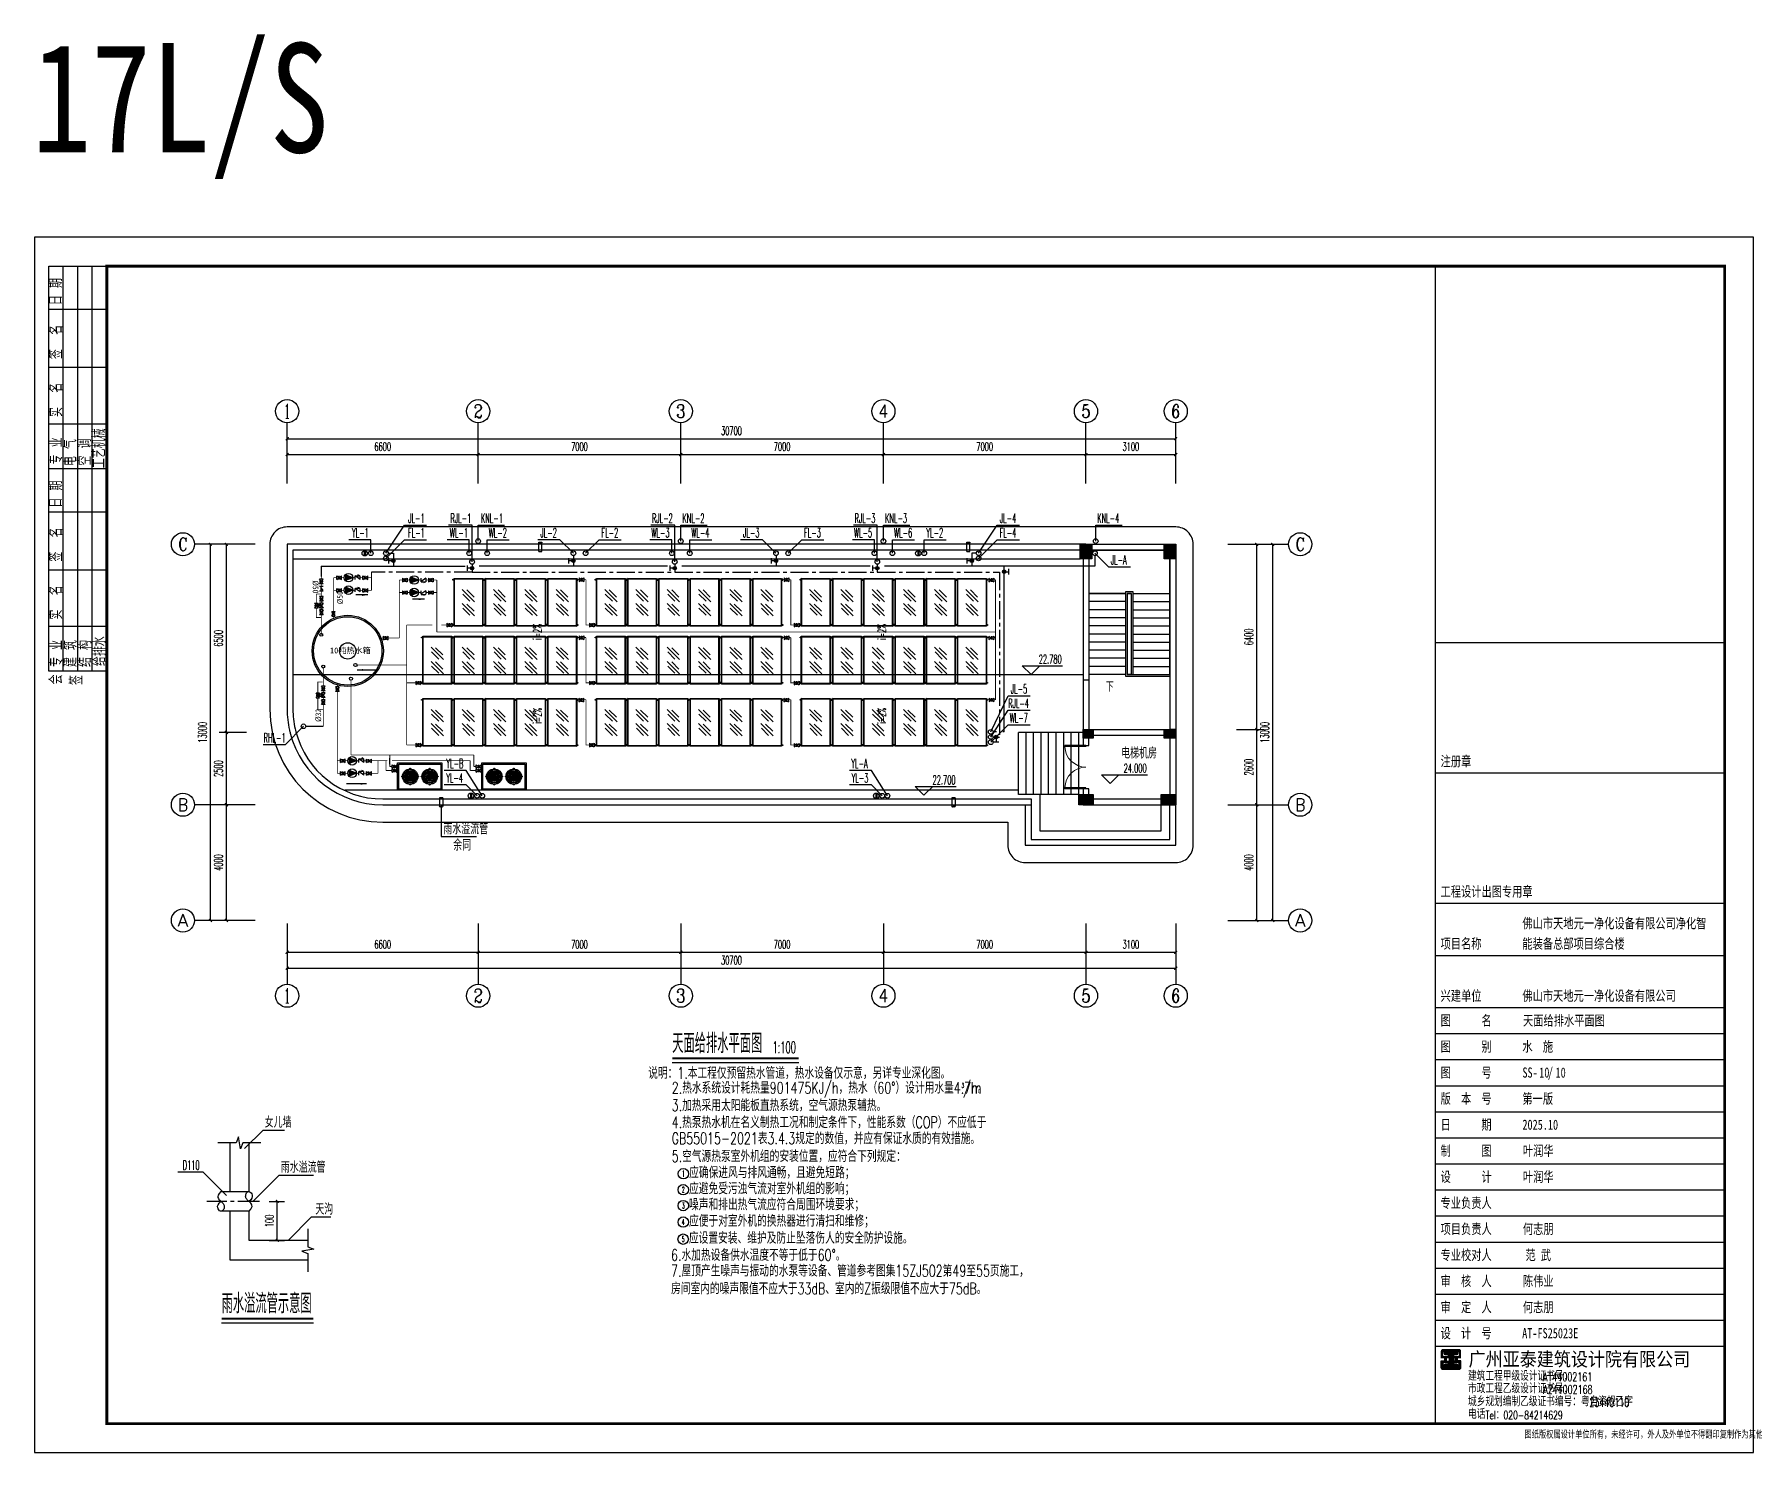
# Model space of a CAD drawing. Extents: x -1254782 to -617813, y -619975 to -323764.
# Drawn here: x -677213 to -617813, y -379629 to -330616 of the extents above; entities that cross this region are included whole.
import ezdxf
from ezdxf.enums import TextEntityAlignment as Align

# ---------------------------------------------------------------- set-up
doc = ezdxf.new("R2010")
doc.units = 0
doc.header["$LTSCALE"] = 1000
doc.header["$MEASUREMENT"] = 0
for name, pattern in [('CENTER', [2, 1.25, -0.25, 0.25, -0.25]), ('CENTER2', [1.125, 0.75, -0.125, 0.125, -0.125]), ('DASH', [0.35, 0.25, -0.1]), ('DASHED', [0.75, 0.5, -0.25]), ('PHANTOM2', [1.25, 0.625, -0.125, 0.125, -0.125, 0.125, -0.125])]:
    doc.linetypes.add(name, pattern=pattern)
for name, color, linetype in [('2', 2, 'Continuous'), ('4', 4, 'Continuous'), ('9', 9, 'Continuous'), ('AXIS', 3, 'Continuous'), ('AXIS_TEXT', 7, 'Continuous'), ('DIM_ELEV', 3, 'Continuous'), ('DIM_SYMB', 3, 'Continuous'), ('EQUIP_雨水斗', 7, 'Continuous'), ('PIPE-给水', 1, 'Continuous'), ('PUB_TEXT', 7, 'Continuous'), ('PUB_TITLE', 4, 'Continuous'), ('STAIR', 2, 'Continuous'), ('TWT_DIM', 3, 'Continuous'), ('TWT_LEAD', 3, 'Continuous'), ('TWT_SYMB', 3, 'Continuous'), ('TWT_TEXT', 7, 'Continuous'), ('VALVE_给水', 7, 'Continuous'), ('VPIPE-废水', 5, 'DASH'), ('VPIPE-污水', 5, 'DASH'), ('VPIPE-给水', 1, 'Continuous'), ('VPIPE-雨水', 222, 'DASH'), ('WALL', 7, 'Continuous'), ('WALL-MOVE', 6, 'Continuous'), ('WINDOW', 4, 'Continuous'), ('框', 130, 'Continuous')]:
    doc.layers.add(name, color=color, linetype=linetype)
doc.styles.add('-宋体', font='simsun_0.shx', dxfattribs={"width": 0.8})
doc.styles.add('_TCH_AXIS', font='COMPLEX', dxfattribs={"bigfont": 'GBCBIG'})
doc.styles.add('_TCH_DIM', font='SIMPLEX.shx', dxfattribs={"width": 0.8, "bigfont": 'GBCBIG.shx'})
doc.styles.add('_TCH_DIM_T3', font='SIMPLEX.shx', dxfattribs={"width": 0.564706, "bigfont": 'GBCBIG.shx'})
doc.styles.add('COMPLEX', font='COMPLEX')
doc.styles.add('JD-gbcbig', font='gbenor.shx', dxfattribs={"height": 3, "bigfont": 'gbcbig.shx'})
doc.styles.get("Standard").update_dxf_attribs({"font": 'gbenor.shx', "bigfont": 'gbcbig.shx'})
doc.styles.add('TBC', font='simhei_0.shx', dxfattribs={"width": 0.9})
doc.styles.add('天正', font='SIMPLEX.shx', dxfattribs={"width": 0.7, "bigfont": 'HZTXT.shx'})
doc.dimstyles.new('_TCH_ARCH&&100', dxfattribs={"dimtxt": 297.5, "dimasz": 100, "dimexe": 250, "dimexo": 300, "dimgap": 126.25, "dimtad": 1, "dimdec": 0, "dimzin": 0, "dimdsep": 46, "dimtxsty": '_TCH_DIM_T3', "dimblk": 'ARCHTICK', "dimcen": 0.09, "dimclrt": 7, "dimazin": 2, "dimtfac": 1, "dimtdec": 0, "dimtix": 1, "dimtmove": 2, "dimatfit": 3, "dimfxl": 1, "dimtolj": 1, "dimtzin": 0, "dimarcsym": 0})
doc.dimstyles.new('_TWT_ARCH&&100', dxfattribs={"dimtxt": 297.5, "dimasz": 100, "dimexe": 250, "dimexo": 300, "dimgap": 126.25, "dimtad": 1, "dimdec": 0, "dimzin": 0, "dimdsep": 46, "dimtxsty": '_TCH_DIM_T3', "dimblk": 'ARCHTICK', "dimcen": 0.09, "dimclrt": 7, "dimazin": 2, "dimtfac": 1, "dimtdec": 0, "dimtix": 1, "dimtmove": 2, "dimatfit": 3, "dimfxl": 1, "dimtolj": 1, "dimtzin": 0, "dimarcsym": 0})
doc.dimstyles.get("Standard").update_dxf_attribs({"dimscale": 100, "dimtxt": 3.5, "dimasz": 1, "dimexe": 2.5, "dimexo": 3, "dimgap": 1.5, "dimtad": 1, "dimdec": 0, "dimzin": 0, "dimdsep": 46, "dimtxsty": 'Standard', "dimblk": 'ARCHTICK', "dimcen": 0.09, "dimadec": 0, "dimazin": 0, "dimtfac": 1, "dimtdec": 0, "dimtix": 1, "dimtmove": 2, "dimatfit": 3, "dimfxl": 1, "dimtolj": 1, "dimtzin": 0, "dimarcsym": 0})

msp = doc.modelspace()

# ---------------------------------------------------------------- texts
at = {"layer": 'DIM_SYMB', "color": 7}
for s, height, style, width, p in [('天面给排水平面图', 675.18, '_TCH_DIM', 0.8, (-655175.9, -365823)), ('1:100', 400, '天正', 0.525, (-651711.6, -365823))]:
    msp.add_text(s, height=height, dxfattribs=dict(at, style=style, width=width)).set_placement(p)
at = {"layer": 'PUB_TEXT', "style": '-宋体', "width": 0.8}
msp.add_text('17L/S', height=3776.37, dxfattribs=at).set_placement((-677302.2, -334695.8))
at = {"layer": 'TWT_LEAD', "color": 7}
for s, height, style, width, p in [('JL-1', 320, '天正', 0.525, (-664298, -347499)), ('RJL-1', 320, '天正', 0.525, (-662840, -347499)), ('KNL-1', 320, '天正', 0.525, (-661787.8, -347499)), ('RJL-2', 320, '天正', 0.525, (-655876, -347499)), ('KNL-2', 320, '天正', 0.525, (-654823.8, -347499)), ('RJL-3', 320, '天正', 0.525, (-648876, -347499)), ('KNL-3', 320, '天正', 0.525, (-647823.8, -347499)), ('JL-4', 320, '天正', 0.525, (-643858.7, -347499)), ('KNL-4', 320, '天正', 0.525, (-640492.7, -347499)), ('YL-1', 320, '天正', 0.525, (-666242, -347999)), ('FL-1', 320, '天正', 0.525, (-664306, -347999)), ('WL-1', 320, '天正', 0.525, (-662858, -347999)), ('WL-2', 320, '天正', 0.525, (-661512.5, -347999)), ('JL-2', 320, '天正', 0.525, (-659729.4, -347999)), ('FL-2', 320, '天正', 0.525, (-657621.1, -347999)), ('WL-3', 320, '天正', 0.525, (-655894, -347999)), ('WL-4', 320, '天正', 0.525, (-654516.5, -347999)), ('JL-3', 320, '天正', 0.525, (-652729.4, -347999)), ('FL-3', 320, '天正', 0.525, (-650621.1, -347999)), ('WL-5', 320, '天正', 0.525, (-648894, -347999)), ('WL-6', 320, '天正', 0.525, (-647508.5, -347999)), ('YL-2', 320, '天正', 0.525, (-646396.5, -347999)), ('FL-4', 320, '天正', 0.525, (-643866.7, -347999)), ('JL-A', 320, '天正', 0.525, (-640022, -348938.8)), ('JL-5', 320, '天正', 0.525, (-643479.8, -353395)), ('RJL-4', 320, '天正', 0.525, (-643567.8, -353895)), ('WL-7', 320, '天正', 0.525, (-643511.8, -354395)), ('RHL-1', 320, '天正', 0.525, (-669294.7, -355083.1)), ('YL-B', 320, '天正', 0.525, (-662982.1, -355974.3)), ('YL-A', 320, '天正', 0.525, (-648990.1, -355974.3)), ('YL-4', 320, '天正', 0.525, (-662986.1, -356474.3)), ('YL-3', 320, '天正', 0.525, (-648982.1, -356474.3)), ('雨水溢流管', 385.82, '_TCH_DIM', 0.8, (-663080.7, -358261.4)), ('余同', 385.82, '_TCH_DIM', 0.8, (-662742, -358821.4))]:
    msp.add_text(s, height=height, dxfattribs=dict(at, style=style, width=width)).set_placement(p)
at = {"layer": 'TWT_TEXT', "style": '天正'}
for s, height, width, p in [('说明：1.本工程仅预留热水管道，热水设备仅示意，另详专业深化图。', 400, 0.7, (-656006.7, -366710.8)), ('2.热水系统设计耗热量901475KJ/h，热水（60°）设计用水量4.7m', 400, 0.7, (-655190.6, -367221)), ('3', 160, 0.525, (-645177.3, -367021)), ('/h。', 400, 0.7, (-645121.3, -367221)), ('3.加热采用太阳能板直热系统，空气源热泵辅热。', 400, 0.7, (-655193.7, -367828)), ('4.热泵热水机在名义制热工况和制定条件下，性能系数（COP）不应低于', 400, 0.7, (-655193.7, -368415.3)), ('GB55015-2021表3.4.3规定的数值，并应有保证水质的有效措施。', 400, 0.7, (-655193.7, -368970.3)), ('5.空气源热泵室外机组的安装位置，应符合下列规定：', 400, 0.7, (-655193.7, -369585.2)), ('应确保进风与排风通畅，且避免短路；', 400, 0.7, (-654590.6, -370149.1)), ('应避免受污浊气流对室外机组的影响；', 400, 0.7, (-654593.7, -370702.2)), ('噪声和排出热气流应符合周围环境要求；', 400, 0.7, (-654593.7, -371253.6)), ('应便于对室外机的换热器进行清扫和维修；', 400, 0.7, (-654594.7, -371821.3)), ('应设置安装、维护及防止坠落伤人的安全防护设施。', 400, 0.7, (-654597.8, -372410.9)), ('6.水加热设备供水温度不等于低于60°。', 400, 0.7, (-655214.8, -373002)), ('7.屋顶产生噪声与振动的水泵等设备、管道参考图集15ZJ502第49至55页施工，', 400, 0.7, (-655214.8, -373544.5)), ('房间室内的噪声限值不应大于33dB、室内的Z振级限值不应大于75dB。', 400, 0.7, (-655214.8, -374156.2))]:
    msp.add_text(s, height=height, dxfattribs=dict(at, width=width)).set_placement(p)
for s, height, p, p2 in [('1', 213.1, (-654808.4, -370095.7), (-654772.9, -370095.7)), ('2', 195.7, (-654839.4, -370640), (-654748.1, -370640)), ('3', 195.7, (-654839.4, -371191.4), (-654748.1, -371191.4)), ('4', 193.2, (-654843, -371757.9), (-654746.4, -371757.9)), ('5', 195.7, (-654843.5, -372348.7), (-654752.1, -372348.7))]:
    msp.add_text(s, height=height, dxfattribs=at).set_placement(p, p2, align=Align.FIT)
at = {"layer": '框', "style": '-宋体', "width": 0.74}
msp.add_text('天面给排水平面图', height=350, dxfattribs=at).set_placement((-625779.4, -364868))
msp.add_text('10', height=350, dxfattribs=at).set_placement((-625044.2, -366667.5), align=Align.CENTER)

# ---------------------------------------------------------------- blocks, each defined once
blk = doc.blocks.new('$DorLib2D$00000002')
for p, q in [((-0.5, 0), (-0.5, 0.4875)), ((-0.475, 0.4875), (-0.5, 0.4875)), ((-0.475, 0), (-0.475, 0.4875)), ((0.475, 0), (0.475, 0.4875)), ((0.475, 0.4875), (0.5, 0.4875)), ((0.5, 0), (0.5, 0.4875)), ((-0.5, 0), (-0.475, 0)), ((0.5, 0), (0.475, 0))]:
    blk.add_line(p, q)
at = {"lineweight": 13}
for centre, start, end in [((-0.4875, 0), 0, 88.53072), ((0.4875, 0), 91.46928, 180)]:
    blk.add_arc(centre, 0.4875, start, end, dxfattribs=at)
blk = doc.blocks.new('_ArchTick')
at = {"color": 0, "linetype": 'ByBlock', "const_width": 0.4}
blk.add_lwpolyline([(-0.5, -0.5), (0.5, 0.5)], dxfattribs=at)
blk = doc.blocks.new('*D243')
at = {"layer": 'AXIS', "color": 0, "lineweight": -2, "transparency": 16777216}
for p, q in [((4000, 2600), (4000, 1100)), ((34700, 2600), (34700, 1100)), ((4000, 1350), (34700, 1350))]:
    blk.add_line(p, q, dxfattribs=at)
at = {"layer": 'Defpoints', "color": 0, "transparency": 16777216}
for p in [(4000, 2900), (34700, 2900), (34700, 1350)]:
    blk.add_point(p, dxfattribs=at)
at = {"layer": 'AXIS', "color": 0, "lineweight": -2, "transparency": 16777216, "xscale": 100, "yscale": 100, "zscale": 100, "rotation": 180}
blk.add_blockref('_ArchTick', (4000, 1350), dxfattribs=at)
at = {"layer": 'AXIS', "color": 0, "lineweight": -2, "transparency": 16777216, "xscale": 100, "yscale": 100, "zscale": 100}
blk.add_blockref('_ArchTick', (34700, 1350), dxfattribs=at)
at = {"layer": 'AXIS', "color": 7, "transparency": 16777216, "insert": (19350, 1625), "char_height": 297.5, "attachment_point": 5, "style": '_TCH_DIM_T3'}
blk.add_mtext('\\A1;30700', dxfattribs=at)
blk = doc.blocks.new('*D244')
at = {"layer": 'AXIS', "color": 0, "lineweight": -2, "transparency": 16777216}
for p, q in [((4000, 2600), (4000, 1650)), ((10600, 2600), (10600, 1650)), ((4000, 1900), (10600, 1900))]:
    blk.add_line(p, q, dxfattribs=at)
at = {"layer": 'Defpoints', "color": 0, "transparency": 16777216}
for p in [(4000, 2900), (10600, 2900), (10600, 1900)]:
    blk.add_point(p, dxfattribs=at)
at = {"layer": 'AXIS', "color": 0, "lineweight": -2, "transparency": 16777216, "xscale": 100, "yscale": 100, "zscale": 100, "rotation": 180}
blk.add_blockref('_ArchTick', (4000, 1900), dxfattribs=at)
at = {"layer": 'AXIS', "color": 0, "lineweight": -2, "transparency": 16777216, "xscale": 100, "yscale": 100, "zscale": 100}
blk.add_blockref('_ArchTick', (10600, 1900), dxfattribs=at)
at = {"layer": 'AXIS', "color": 7, "transparency": 16777216, "insert": (7300, 2175), "char_height": 297.5, "attachment_point": 5, "style": '_TCH_DIM_T3'}
blk.add_mtext('\\A1;6600', dxfattribs=at)
blk = doc.blocks.new('*D245')
at = {"layer": 'AXIS', "color": 0, "lineweight": -2, "transparency": 16777216}
for p, q in [((10600, 2600), (10600, 1650)), ((17600, 2600), (17600, 1650)), ((10600, 1900), (17600, 1900))]:
    blk.add_line(p, q, dxfattribs=at)
at = {"layer": 'Defpoints', "color": 0, "transparency": 16777216}
for p in [(10600, 2900), (17600, 2900), (17600, 1900)]:
    blk.add_point(p, dxfattribs=at)
at = {"layer": 'AXIS', "color": 0, "lineweight": -2, "transparency": 16777216, "xscale": 100, "yscale": 100, "zscale": 100, "rotation": 180}
blk.add_blockref('_ArchTick', (10600, 1900), dxfattribs=at)
at = {"layer": 'AXIS', "color": 0, "lineweight": -2, "transparency": 16777216, "xscale": 100, "yscale": 100, "zscale": 100}
blk.add_blockref('_ArchTick', (17600, 1900), dxfattribs=at)
at = {"layer": 'AXIS', "color": 7, "transparency": 16777216, "insert": (14100, 2175), "char_height": 297.5, "attachment_point": 5, "style": '_TCH_DIM_T3'}
blk.add_mtext('\\A1;7000', dxfattribs=at)
blk = doc.blocks.new('*D246')
at = {"layer": 'AXIS', "color": 0, "lineweight": -2, "transparency": 16777216}
for p, q in [((17600, 2600), (17600, 1650)), ((24600, 2600), (24600, 1650)), ((17600, 1900), (24600, 1900))]:
    blk.add_line(p, q, dxfattribs=at)
at = {"layer": 'Defpoints', "color": 0, "transparency": 16777216}
for p in [(17600, 2900), (24600, 2900), (24600, 1900)]:
    blk.add_point(p, dxfattribs=at)
at = {"layer": 'AXIS', "color": 0, "lineweight": -2, "transparency": 16777216, "xscale": 100, "yscale": 100, "zscale": 100, "rotation": 180}
blk.add_blockref('_ArchTick', (17600, 1900), dxfattribs=at)
at = {"layer": 'AXIS', "color": 0, "lineweight": -2, "transparency": 16777216, "xscale": 100, "yscale": 100, "zscale": 100}
blk.add_blockref('_ArchTick', (24600, 1900), dxfattribs=at)
at = {"layer": 'AXIS', "color": 7, "transparency": 16777216, "insert": (21100, 2175), "char_height": 297.5, "attachment_point": 5, "style": '_TCH_DIM_T3'}
blk.add_mtext('\\A1;7000', dxfattribs=at)
blk = doc.blocks.new('*D247')
at = {"layer": 'AXIS', "color": 0, "lineweight": -2, "transparency": 16777216}
for p, q in [((24600, 2600), (24600, 1650)), ((31600, 2600), (31600, 1650)), ((24600, 1900), (31600, 1900))]:
    blk.add_line(p, q, dxfattribs=at)
at = {"layer": 'Defpoints', "color": 0, "transparency": 16777216}
for p in [(24600, 2900), (31600, 2900), (31600, 1900)]:
    blk.add_point(p, dxfattribs=at)
at = {"layer": 'AXIS', "color": 0, "lineweight": -2, "transparency": 16777216, "xscale": 100, "yscale": 100, "zscale": 100, "rotation": 180}
blk.add_blockref('_ArchTick', (24600, 1900), dxfattribs=at)
at = {"layer": 'AXIS', "color": 0, "lineweight": -2, "transparency": 16777216, "xscale": 100, "yscale": 100, "zscale": 100}
blk.add_blockref('_ArchTick', (31600, 1900), dxfattribs=at)
at = {"layer": 'AXIS', "color": 7, "transparency": 16777216, "insert": (28100, 2175), "char_height": 297.5, "attachment_point": 5, "style": '_TCH_DIM_T3'}
blk.add_mtext('\\A1;7000', dxfattribs=at)
blk = doc.blocks.new('*D248')
at = {"layer": 'AXIS', "color": 0, "lineweight": -2, "transparency": 16777216}
for p, q in [((31600, 2600), (31600, 1650)), ((34700, 2600), (34700, 1650)), ((31600, 1900), (34700, 1900))]:
    blk.add_line(p, q, dxfattribs=at)
at = {"layer": 'Defpoints', "color": 0, "transparency": 16777216}
for p in [(31600, 2900), (34700, 2900), (34700, 1900)]:
    blk.add_point(p, dxfattribs=at)
at = {"layer": 'AXIS', "color": 0, "lineweight": -2, "transparency": 16777216, "xscale": 100, "yscale": 100, "zscale": 100, "rotation": 180}
blk.add_blockref('_ArchTick', (31600, 1900), dxfattribs=at)
at = {"layer": 'AXIS', "color": 0, "lineweight": -2, "transparency": 16777216, "xscale": 100, "yscale": 100, "zscale": 100}
blk.add_blockref('_ArchTick', (34700, 1900), dxfattribs=at)
at = {"layer": 'AXIS', "color": 7, "transparency": 16777216, "insert": (33150, 2175), "char_height": 297.5, "attachment_point": 5, "style": '_TCH_DIM_T3'}
blk.add_mtext('\\A1;3100', dxfattribs=at)
blk = doc.blocks.new('*D249')
at = {"layer": 'AXIS', "color": 0, "lineweight": -2, "transparency": 16777216}
for p, q in [((4000, 18400), (4000, 19900)), ((4000, 19650), (34700, 19650)), ((34700, 18400), (34700, 19900))]:
    blk.add_line(p, q, dxfattribs=at)
at = {"layer": 'Defpoints', "color": 0, "transparency": 16777216}
for p in [(34700, 19650), (4000, 18100), (34700, 18100)]:
    blk.add_point(p, dxfattribs=at)
at = {"layer": 'AXIS', "color": 0, "lineweight": -2, "transparency": 16777216, "xscale": 100, "yscale": 100, "zscale": 100, "rotation": 180}
blk.add_blockref('_ArchTick', (4000, 19650), dxfattribs=at)
at = {"layer": 'AXIS', "color": 0, "lineweight": -2, "transparency": 16777216, "xscale": 100, "yscale": 100, "zscale": 100}
blk.add_blockref('_ArchTick', (34700, 19650), dxfattribs=at)
at = {"layer": 'AXIS', "color": 7, "transparency": 16777216, "insert": (19350, 19925), "char_height": 297.5, "attachment_point": 5, "style": '_TCH_DIM_T3'}
blk.add_mtext('\\A1;30700', dxfattribs=at)
blk = doc.blocks.new('*D250')
at = {"layer": 'AXIS', "color": 0, "lineweight": -2, "transparency": 16777216}
for p, q in [((4000, 18400), (4000, 19350)), ((4000, 19100), (10600, 19100)), ((10600, 18400), (10600, 19350))]:
    blk.add_line(p, q, dxfattribs=at)
at = {"layer": 'Defpoints', "color": 0, "transparency": 16777216}
for p in [(10600, 19100), (4000, 18100), (10600, 18100)]:
    blk.add_point(p, dxfattribs=at)
at = {"layer": 'AXIS', "color": 0, "lineweight": -2, "transparency": 16777216, "xscale": 100, "yscale": 100, "zscale": 100, "rotation": 180}
blk.add_blockref('_ArchTick', (4000, 19100), dxfattribs=at)
at = {"layer": 'AXIS', "color": 0, "lineweight": -2, "transparency": 16777216, "xscale": 100, "yscale": 100, "zscale": 100}
blk.add_blockref('_ArchTick', (10600, 19100), dxfattribs=at)
at = {"layer": 'AXIS', "color": 7, "transparency": 16777216, "insert": (7300, 19375), "char_height": 297.5, "attachment_point": 5, "style": '_TCH_DIM_T3'}
blk.add_mtext('\\A1;6600', dxfattribs=at)
blk = doc.blocks.new('*D251')
at = {"layer": 'AXIS', "color": 0, "lineweight": -2, "transparency": 16777216}
for p, q in [((10600, 18400), (10600, 19350)), ((10600, 19100), (17600, 19100)), ((17600, 18400), (17600, 19350))]:
    blk.add_line(p, q, dxfattribs=at)
at = {"layer": 'Defpoints', "color": 0, "transparency": 16777216}
for p in [(17600, 19100), (10600, 18100), (17600, 18100)]:
    blk.add_point(p, dxfattribs=at)
at = {"layer": 'AXIS', "color": 0, "lineweight": -2, "transparency": 16777216, "xscale": 100, "yscale": 100, "zscale": 100, "rotation": 180}
blk.add_blockref('_ArchTick', (10600, 19100), dxfattribs=at)
at = {"layer": 'AXIS', "color": 0, "lineweight": -2, "transparency": 16777216, "xscale": 100, "yscale": 100, "zscale": 100}
blk.add_blockref('_ArchTick', (17600, 19100), dxfattribs=at)
at = {"layer": 'AXIS', "color": 7, "transparency": 16777216, "insert": (14100, 19375), "char_height": 297.5, "attachment_point": 5, "style": '_TCH_DIM_T3'}
blk.add_mtext('\\A1;7000', dxfattribs=at)
blk = doc.blocks.new('*D252')
at = {"layer": 'AXIS', "color": 0, "lineweight": -2, "transparency": 16777216}
for p, q in [((17600, 18400), (17600, 19350)), ((17600, 19100), (24600, 19100)), ((24600, 18400), (24600, 19350))]:
    blk.add_line(p, q, dxfattribs=at)
at = {"layer": 'Defpoints', "color": 0, "transparency": 16777216}
for p in [(24600, 19100), (17600, 18100), (24600, 18100)]:
    blk.add_point(p, dxfattribs=at)
at = {"layer": 'AXIS', "color": 0, "lineweight": -2, "transparency": 16777216, "xscale": 100, "yscale": 100, "zscale": 100, "rotation": 180}
blk.add_blockref('_ArchTick', (17600, 19100), dxfattribs=at)
at = {"layer": 'AXIS', "color": 0, "lineweight": -2, "transparency": 16777216, "xscale": 100, "yscale": 100, "zscale": 100}
blk.add_blockref('_ArchTick', (24600, 19100), dxfattribs=at)
at = {"layer": 'AXIS', "color": 7, "transparency": 16777216, "insert": (21100, 19375), "char_height": 297.5, "attachment_point": 5, "style": '_TCH_DIM_T3'}
blk.add_mtext('\\A1;7000', dxfattribs=at)
blk = doc.blocks.new('*D253')
at = {"layer": 'AXIS', "color": 0, "lineweight": -2, "transparency": 16777216}
for p, q in [((24600, 18400), (24600, 19350)), ((24600, 19100), (31600, 19100)), ((31600, 18400), (31600, 19350))]:
    blk.add_line(p, q, dxfattribs=at)
at = {"layer": 'Defpoints', "color": 0, "transparency": 16777216}
for p in [(31600, 19100), (24600, 18100), (31600, 18100)]:
    blk.add_point(p, dxfattribs=at)
at = {"layer": 'AXIS', "color": 0, "lineweight": -2, "transparency": 16777216, "xscale": 100, "yscale": 100, "zscale": 100, "rotation": 180}
blk.add_blockref('_ArchTick', (24600, 19100), dxfattribs=at)
at = {"layer": 'AXIS', "color": 0, "lineweight": -2, "transparency": 16777216, "xscale": 100, "yscale": 100, "zscale": 100}
blk.add_blockref('_ArchTick', (31600, 19100), dxfattribs=at)
at = {"layer": 'AXIS', "color": 7, "transparency": 16777216, "insert": (28100, 19375), "char_height": 297.5, "attachment_point": 5, "style": '_TCH_DIM_T3'}
blk.add_mtext('\\A1;7000', dxfattribs=at)
blk = doc.blocks.new('*D254')
at = {"layer": 'AXIS', "color": 0, "lineweight": -2, "transparency": 16777216}
for p, q in [((31600, 18400), (31600, 19350)), ((31600, 19100), (34700, 19100)), ((34700, 18400), (34700, 19350))]:
    blk.add_line(p, q, dxfattribs=at)
at = {"layer": 'Defpoints', "color": 0, "transparency": 16777216}
for p in [(34700, 19100), (31600, 18100), (34700, 18100)]:
    blk.add_point(p, dxfattribs=at)
at = {"layer": 'AXIS', "color": 0, "lineweight": -2, "transparency": 16777216, "xscale": 100, "yscale": 100, "zscale": 100, "rotation": 180}
blk.add_blockref('_ArchTick', (31600, 19100), dxfattribs=at)
at = {"layer": 'AXIS', "color": 0, "lineweight": -2, "transparency": 16777216, "xscale": 100, "yscale": 100, "zscale": 100}
blk.add_blockref('_ArchTick', (34700, 19100), dxfattribs=at)
at = {"layer": 'AXIS', "color": 7, "transparency": 16777216, "insert": (33150, 19375), "char_height": 297.5, "attachment_point": 5, "style": '_TCH_DIM_T3'}
blk.add_mtext('\\A1;3100', dxfattribs=at)
blk = doc.blocks.new('_AXISO')
blk.add_circle((0, 0), 0.5)
at = {"layer": 'AXIS_TEXT', "style": 'COMPLEX', "width": 1.041667}
blk.add_attdef('A', text='', height=0.56, dxfattribs=at).set_placement((-0.25, -0.28), (0.25, -0.28), align=Align.FIT)
blk = doc.blocks.new('*D255')
at = {"layer": 'AXIS', "color": 0, "lineweight": -2, "transparency": 16777216}
for p, q in [((2600, 16000), (1100, 16000)), ((1350, 3000), (1350, 16000)), ((2600, 3000), (1100, 3000))]:
    blk.add_line(p, q, dxfattribs=at)
at = {"layer": 'Defpoints', "color": 0, "transparency": 16777216}
for p in [(1350, 16000), (2900, 16000), (2900, 3000)]:
    blk.add_point(p, dxfattribs=at)
at = {"layer": 'AXIS', "color": 0, "lineweight": -2, "transparency": 16777216, "xscale": 100, "yscale": 100, "zscale": 100}
for p, rotation in [((1350, 16000), 90), ((1350, 3000), 270)]:
    blk.add_blockref('_ArchTick', p, dxfattribs=dict(at, rotation=rotation))
at = {"layer": 'AXIS', "color": 7, "transparency": 16777216, "insert": (1075, 9500), "char_height": 297.5, "attachment_point": 5, "rotation": 90, "style": '_TCH_DIM_T3'}
blk.add_mtext('\\A1;13000', dxfattribs=at)
blk = doc.blocks.new('*D256')
at = {"layer": 'AXIS', "color": 0, "lineweight": -2, "transparency": 16777216}
for p, q in [((2600, 7000), (1650, 7000)), ((1900, 3000), (1900, 7000)), ((2600, 3000), (1650, 3000))]:
    blk.add_line(p, q, dxfattribs=at)
at = {"layer": 'Defpoints', "color": 0, "transparency": 16777216}
for p in [(1900, 7000), (2900, 7000), (2900, 3000)]:
    blk.add_point(p, dxfattribs=at)
at = {"layer": 'AXIS', "color": 0, "lineweight": -2, "transparency": 16777216, "xscale": 100, "yscale": 100, "zscale": 100}
for p, rotation in [((1900, 7000), 90), ((1900, 3000), 270)]:
    blk.add_blockref('_ArchTick', p, dxfattribs=dict(at, rotation=rotation))
at = {"layer": 'AXIS', "color": 7, "transparency": 16777216, "insert": (1625, 5000), "char_height": 297.5, "attachment_point": 5, "rotation": 90, "style": '_TCH_DIM_T3'}
blk.add_mtext('\\A1;4000', dxfattribs=at)
blk = doc.blocks.new('*D257')
at = {"layer": 'AXIS', "color": 0, "lineweight": -2, "transparency": 16777216}
for p, q in [((2600, 9500), (1650, 9500)), ((1900, 7000), (1900, 9500)), ((2600, 7000), (1650, 7000))]:
    blk.add_line(p, q, dxfattribs=at)
at = {"layer": 'Defpoints', "color": 0, "transparency": 16777216}
for p in [(1900, 9500), (2900, 9500), (2900, 7000)]:
    blk.add_point(p, dxfattribs=at)
at = {"layer": 'AXIS', "color": 0, "lineweight": -2, "transparency": 16777216, "xscale": 100, "yscale": 100, "zscale": 100}
for p, rotation in [((1900, 9500), 90), ((1900, 7000), 270)]:
    blk.add_blockref('_ArchTick', p, dxfattribs=dict(at, rotation=rotation))
at = {"layer": 'AXIS', "color": 7, "transparency": 16777216, "insert": (1625, 8250), "char_height": 297.5, "attachment_point": 5, "rotation": 90, "style": '_TCH_DIM_T3'}
blk.add_mtext('\\A1;2500', dxfattribs=at)
blk = doc.blocks.new('*D258')
at = {"layer": 'AXIS', "color": 0, "lineweight": -2, "transparency": 16777216}
for p, q in [((2600, 16000), (1650, 16000)), ((1900, 9500), (1900, 16000)), ((2600, 9500), (1650, 9500))]:
    blk.add_line(p, q, dxfattribs=at)
at = {"layer": 'Defpoints', "color": 0, "transparency": 16777216}
for p in [(1900, 16000), (2900, 16000), (2900, 9500)]:
    blk.add_point(p, dxfattribs=at)
at = {"layer": 'AXIS', "color": 0, "lineweight": -2, "transparency": 16777216, "xscale": 100, "yscale": 100, "zscale": 100}
for p, rotation in [((1900, 16000), 90), ((1900, 9500), 270)]:
    blk.add_blockref('_ArchTick', p, dxfattribs=dict(at, rotation=rotation))
at = {"layer": 'AXIS', "color": 7, "transparency": 16777216, "insert": (1625, 12750), "char_height": 297.5, "attachment_point": 5, "rotation": 90, "style": '_TCH_DIM_T3'}
blk.add_mtext('\\A1;6500', dxfattribs=at)
blk = doc.blocks.new('*D259')
at = {"layer": 'AXIS', "color": 0, "lineweight": -2, "transparency": 16777216}
for p, q in [((36800, 16000), (38300, 16000)), ((38050, 3000), (38050, 16000)), ((36800, 3000), (38300, 3000))]:
    blk.add_line(p, q, dxfattribs=at)
at = {"layer": 'Defpoints', "color": 0, "transparency": 16777216}
for p in [(36500, 16000), (38050, 16000), (36500, 3000)]:
    blk.add_point(p, dxfattribs=at)
at = {"layer": 'AXIS', "color": 0, "lineweight": -2, "transparency": 16777216, "xscale": 100, "yscale": 100, "zscale": 100}
for p, rotation in [((38050, 16000), 90), ((38050, 3000), 270)]:
    blk.add_blockref('_ArchTick', p, dxfattribs=dict(at, rotation=rotation))
at = {"layer": 'AXIS', "color": 7, "transparency": 16777216, "insert": (37775, 9500), "char_height": 297.5, "attachment_point": 5, "rotation": 90, "style": '_TCH_DIM_T3'}
blk.add_mtext('\\A1;13000', dxfattribs=at)
blk = doc.blocks.new('*D260')
at = {"layer": 'AXIS', "color": 0, "lineweight": -2, "transparency": 16777216}
for p, q in [((36800, 7000), (37750, 7000)), ((37500, 3000), (37500, 7000)), ((36800, 3000), (37750, 3000))]:
    blk.add_line(p, q, dxfattribs=at)
at = {"layer": 'Defpoints', "color": 0, "transparency": 16777216}
for p in [(36500, 7000), (37500, 7000), (36500, 3000)]:
    blk.add_point(p, dxfattribs=at)
at = {"layer": 'AXIS', "color": 0, "lineweight": -2, "transparency": 16777216, "xscale": 100, "yscale": 100, "zscale": 100}
for p, rotation in [((37500, 7000), 90), ((37500, 3000), 270)]:
    blk.add_blockref('_ArchTick', p, dxfattribs=dict(at, rotation=rotation))
at = {"layer": 'AXIS', "color": 7, "transparency": 16777216, "insert": (37225, 5000), "char_height": 297.5, "attachment_point": 5, "rotation": 90, "style": '_TCH_DIM_T3'}
blk.add_mtext('\\A1;4000', dxfattribs=at)
blk = doc.blocks.new('*D261')
at = {"layer": 'AXIS', "color": 0, "lineweight": -2, "transparency": 16777216}
for p, q in [((36800, 9600), (37750, 9600)), ((37500, 7000), (37500, 9600)), ((36800, 7000), (37750, 7000))]:
    blk.add_line(p, q, dxfattribs=at)
at = {"layer": 'Defpoints', "color": 0, "transparency": 16777216}
for p in [(36500, 9600), (37500, 9600), (36500, 7000)]:
    blk.add_point(p, dxfattribs=at)
at = {"layer": 'AXIS', "color": 0, "lineweight": -2, "transparency": 16777216, "xscale": 100, "yscale": 100, "zscale": 100}
for p, rotation in [((37500, 9600), 90), ((37500, 7000), 270)]:
    blk.add_blockref('_ArchTick', p, dxfattribs=dict(at, rotation=rotation))
at = {"layer": 'AXIS', "color": 7, "transparency": 16777216, "insert": (37225, 8300), "char_height": 297.5, "attachment_point": 5, "rotation": 90, "style": '_TCH_DIM_T3'}
blk.add_mtext('\\A1;2600', dxfattribs=at)
blk = doc.blocks.new('*D262')
at = {"layer": 'AXIS', "color": 0, "lineweight": -2, "transparency": 16777216}
for p, q in [((36800, 16000), (37750, 16000)), ((37500, 9600), (37500, 16000)), ((36800, 9600), (37750, 9600))]:
    blk.add_line(p, q, dxfattribs=at)
at = {"layer": 'Defpoints', "color": 0, "transparency": 16777216}
for p in [(36500, 16000), (37500, 16000), (36500, 9600)]:
    blk.add_point(p, dxfattribs=at)
at = {"layer": 'AXIS', "color": 0, "lineweight": -2, "transparency": 16777216, "xscale": 100, "yscale": 100, "zscale": 100}
for p, rotation in [((37500, 16000), 90), ((37500, 9600), 270)]:
    blk.add_blockref('_ArchTick', p, dxfattribs=dict(at, rotation=rotation))
at = {"layer": 'AXIS', "color": 7, "transparency": 16777216, "insert": (37225, 12800), "char_height": 297.5, "attachment_point": 5, "rotation": 90, "style": '_TCH_DIM_T3'}
blk.add_mtext('\\A1;6400', dxfattribs=at)
blk = doc.blocks.new('cvbcvb')
at = {"layer": '9'}
for p, q in [((1604292, -39245), (1602641, -39245)), ((1602641, -39245), (1602641, -40245)), ((1602656, -39260), (1602641, -39245)), ((1604277, -39260), (1602656, -39260)), ((1602656, -39260), (1602656, -40230)), ((1603446, -39957), (1603021, -39532)), ((1603286, -39939), (1603039, -39691)), ((1603428, -39797), (1603180, -39550)), ((1603933, -39957), (1603509, -39532)), ((1603774, -39939), (1603527, -39691)), ((1603916, -39797), (1603668, -39550)), ((1604277, -39260), (1604292, -39245)), ((1604277, -40230), (1604277, -39260)), ((1604292, -40245), (1604292, -39245)), ((1602656, -40230), (1602641, -40245)), ((1602641, -40245), (1604292, -40245)), ((1602656, -40230), (1604277, -40230)), ((1604277, -40230), (1604292, -40245))]:
    blk.add_line(p, q, dxfattribs=at)
for points in [[(1602696, -39245), (1602696, -39205), (1602671, -39205), (1602671, -39245)], [(1604237, -39245), (1604237, -39205), (1604262, -39205), (1604262, -39245)], [(1602696, -40245), (1602696, -40285), (1602671, -40285), (1602671, -40245)], [(1604237, -40245), (1604237, -40285), (1604262, -40285), (1604262, -40245)]]:
    blk.add_lwpolyline(points, close=True, dxfattribs=at)
blk = doc.blocks.new('A$C345737B8')
at = {"layer": '9'}
for points in [[(1800, 1112), (1800, 0), (0, 0), (0, 1112)], [(1750, 1062), (1750, 50), (50, 50), (50, 1062)]]:
    blk.add_lwpolyline(points, close=True, dxfattribs=at)
at = {"layer": '9', "linetype": 'ByBlock', "lineweight": -3}
for points, const_width in [([(536, 605), (525, 612), (514, 616), (506, 618), (498, 618), (490, 618), (495, 624), (498, 627), (502, 634), (506, 640), (508, 643), (512, 653), (517, 668), (518, 674), (519, 683), (520, 693), (520, 703), (518, 713), (517, 720), (515, 728), (511, 738), (507, 746), (503, 753), (498, 761), (494, 766), (489, 772), (482, 778), (474, 784), (467, 789), (458, 794), (447, 799), (431, 804), (414, 806), (395, 805), (381, 803), (370, 799), (364, 797), (347, 788), (366, 799), (376, 805), (387, 810), (400, 815), (420, 822), (443, 827), (466, 831), (489, 833), (506, 833), (535, 830), (554, 827), (569, 823), (582, 820), (597, 814), (608, 810), (613, 802), (616, 796), (622, 782), (626, 773), (629, 759), (631, 749), (631, 741), (632, 734), (631, 726), (630, 716), (629, 707), (627, 700), (626, 697), (624, 689), (622, 683), (619, 678), (616, 671), (613, 665), (609, 659), (605, 654), (601, 649), (589, 635), (583, 631), (573, 623), (562, 616), (551, 611), (542, 607), (536, 605)], 3.66), ([(498, 607), (498, 871)], 7.62), ([(547, 518), (554, 528), (558, 540), (560, 548), (560, 556), (560, 564), (566, 559), (569, 556), (576, 552), (582, 548), (585, 546), (595, 542), (610, 537), (616, 536), (624, 534), (635, 534), (645, 534), (655, 535), (662, 537), (670, 539), (680, 543), (688, 547), (695, 551), (703, 556), (708, 560), (714, 565), (720, 572), (726, 580), (731, 587), (736, 596), (741, 607), (746, 623), (748, 640), (747, 659), (745, 673), (741, 684), (739, 690), (730, 707), (741, 688), (746, 678), (752, 667), (757, 653), (763, 634), (769, 611), (773, 588), (774, 565), (774, 548), (772, 519), (769, 500), (765, 485), (761, 472), (756, 457), (752, 446), (744, 441), (737, 437), (724, 431), (715, 428), (701, 425), (691, 423), (683, 422), (676, 422), (668, 422), (658, 423), (648, 425), (641, 427), (638, 428), (631, 430), (625, 432), (620, 434), (613, 438), (607, 441), (601, 445), (596, 448), (591, 452), (577, 465), (573, 471), (565, 481), (558, 492), (553, 503), (549, 511), (547, 518)], 2.93), ([(1330, 605), (1320, 612), (1309, 616), (1301, 618), (1292, 618), (1284, 618), (1289, 624), (1292, 627), (1297, 634), (1300, 640), (1302, 643), (1307, 653), (1311, 668), (1313, 674), (1314, 683), (1314, 693), (1314, 703), (1313, 713), (1311, 720), (1309, 728), (1305, 738), (1302, 746), (1298, 753), (1292, 761), (1288, 766), (1283, 772), (1276, 778), (1269, 784), (1261, 789), (1252, 794), (1241, 799), (1226, 804), (1209, 806), (1189, 805), (1176, 803), (1164, 799), (1158, 797), (1142, 788), (1160, 799), (1171, 805), (1182, 810), (1195, 815), (1214, 822), (1238, 827), (1260, 831), (1283, 833), (1300, 833), (1329, 830), (1348, 827), (1364, 823), (1377, 820), (1391, 814), (1402, 810), (1407, 802), (1411, 796), (1417, 782), (1420, 773), (1424, 759), (1425, 749), (1426, 741), (1426, 734), (1426, 726), (1425, 716), (1423, 707), (1422, 700), (1421, 697), (1418, 689), (1416, 683), (1414, 678), (1410, 671), (1407, 665), (1404, 659), (1400, 654), (1396, 649), (1383, 635), (1378, 631), (1367, 623), (1356, 616), (1345, 611), (1337, 607), (1330, 605)], 3.66), ([(1292, 607), (1292, 871)], 7.62), ([(1342, 518), (1348, 528), (1352, 540), (1354, 548), (1354, 556), (1354, 564), (1360, 559), (1364, 556), (1370, 552), (1376, 548), (1380, 546), (1389, 542), (1404, 537), (1411, 536), (1419, 534), (1430, 534), (1439, 534), (1449, 535), (1456, 537), (1464, 539), (1474, 543), (1482, 547), (1489, 551), (1497, 556), (1502, 560), (1508, 565), (1514, 572), (1521, 580), (1526, 587), (1531, 596), (1535, 607), (1540, 623), (1542, 640), (1542, 659), (1539, 673), (1536, 684), (1533, 690), (1524, 707), (1535, 688), (1541, 678), (1546, 667), (1551, 653), (1558, 634), (1564, 611), (1567, 588), (1569, 565), (1569, 548), (1566, 519), (1563, 500), (1560, 485), (1556, 472), (1551, 457), (1546, 446), (1538, 441), (1532, 437), (1519, 431), (1510, 428), (1495, 425), (1485, 423), (1478, 422), (1470, 422), (1462, 422), (1452, 423), (1443, 425), (1436, 427), (1433, 428), (1426, 430), (1419, 432), (1414, 434), (1407, 438), (1401, 441), (1396, 445), (1390, 448), (1385, 452), (1372, 465), (1367, 471), (1359, 481), (1352, 492), (1347, 503), (1344, 511), (1342, 518)], 2.93), ([(447, 556), (183, 556)], 7.62), ([(448, 594), (442, 584), (438, 572), (436, 564), (436, 556), (436, 548), (430, 553), (426, 556), (420, 560), (414, 564), (410, 566), (401, 570), (386, 575), (379, 576), (371, 578), (360, 578), (351, 578), (341, 577), (334, 575), (326, 573), (316, 569), (308, 565), (301, 561), (293, 556), (288, 552), (282, 547), (276, 540), (270, 533), (264, 525), (260, 516), (255, 505), (250, 489), (248, 472), (249, 453), (251, 439), (254, 428), (257, 422), (266, 405), (255, 424), (249, 434), (244, 445), (239, 459), (232, 478), (227, 501), (223, 524), (221, 547), (221, 564), (224, 593), (227, 612), (231, 627), (234, 640), (240, 655), (244, 666), (252, 671), (258, 675), (271, 681), (281, 684), (295, 687), (305, 689), (313, 690), (320, 690), (328, 690), (338, 689), (347, 687), (354, 685), (357, 685), (365, 682), (371, 680), (376, 678), (383, 674), (389, 671), (394, 667), (400, 664), (405, 660), (418, 647), (423, 641), (431, 631), (438, 620), (443, 609), (446, 601), (448, 594)], 3.66), ([(460, 507), (470, 500), (481, 496), (490, 494), (498, 494), (506, 494), (501, 488), (498, 485), (493, 478), (490, 472), (488, 469), (484, 459), (479, 444), (478, 438), (476, 429), (476, 419), (476, 409), (477, 399), (479, 392), (481, 384), (485, 374), (489, 366), (493, 359), (498, 351), (502, 346), (507, 340), (514, 334), (521, 328), (529, 323), (538, 318), (549, 313), (564, 308), (581, 306), (601, 307), (614, 309), (626, 313), (632, 315), (649, 324), (630, 313), (620, 307), (608, 302), (595, 297), (576, 290), (552, 285), (530, 281), (507, 279), (490, 279), (461, 282), (442, 285), (426, 289), (414, 292), (399, 298), (388, 302), (383, 310), (379, 316), (373, 330), (370, 339), (367, 353), (365, 363), (364, 371), (364, 378), (364, 386), (365, 396), (367, 405), (369, 412), (369, 415), (372, 423), (374, 429), (376, 434), (380, 441), (383, 447), (387, 453), (390, 458), (394, 463), (407, 477), (412, 481), (423, 489), (434, 496), (445, 501), (453, 505), (460, 507)], 3.66), ([(498, 241), (498, 505)], 7.62), ([(813, 556), (549, 556)], 7.62), ([(1241, 556), (977, 556)], 7.62), ([(1243, 594), (1236, 584), (1232, 572), (1230, 564), (1230, 556), (1230, 548), (1225, 553), (1221, 556), (1214, 560), (1208, 564), (1205, 566), (1195, 570), (1180, 575), (1174, 576), (1166, 578), (1155, 578), (1145, 578), (1136, 577), (1129, 575), (1121, 573), (1110, 569), (1102, 565), (1095, 561), (1087, 556), (1082, 552), (1076, 547), (1070, 540), (1064, 533), (1059, 525), (1054, 516), (1049, 505), (1045, 489), (1042, 472), (1043, 453), (1045, 439), (1049, 428), (1051, 422), (1060, 405), (1049, 424), (1044, 434), (1039, 445), (1033, 459), (1027, 478), (1021, 501), (1017, 524), (1016, 547), (1016, 564), (1018, 593), (1021, 612), (1025, 627), (1029, 640), (1034, 655), (1038, 666), (1046, 671), (1053, 675), (1066, 681), (1075, 684), (1089, 687), (1099, 689), (1107, 690), (1114, 690), (1122, 690), (1132, 689), (1142, 687), (1149, 685), (1152, 685), (1159, 682), (1165, 680), (1170, 678), (1177, 674), (1183, 671), (1189, 667), (1194, 664), (1199, 660), (1213, 647), (1217, 641), (1225, 631), (1232, 620), (1237, 609), (1241, 601), (1243, 594)], 3.66), ([(1254, 507), (1265, 500), (1276, 496), (1284, 494), (1292, 494), (1300, 494), (1295, 488), (1292, 485), (1288, 478), (1284, 472), (1282, 469), (1278, 459), (1273, 444), (1272, 438), (1271, 429), (1270, 419), (1270, 409), (1272, 399), (1273, 392), (1275, 384), (1279, 374), (1283, 366), (1287, 359), (1292, 351), (1296, 346), (1301, 340), (1308, 334), (1316, 328), (1323, 323), (1332, 318), (1343, 313), (1359, 308), (1376, 306), (1396, 307), (1409, 309), (1420, 313), (1426, 315), (1443, 324), (1425, 313), (1414, 307), (1403, 302), (1390, 297), (1370, 290), (1347, 285), (1324, 281), (1301, 279), (1284, 279), (1255, 282), (1236, 285), (1221, 289), (1208, 292), (1193, 298), (1182, 302), (1177, 310), (1174, 316), (1168, 330), (1165, 339), (1161, 353), (1159, 363), (1159, 371), (1159, 378), (1159, 386), (1160, 396), (1161, 405), (1163, 412), (1164, 415), (1166, 423), (1169, 429), (1171, 434), (1174, 441), (1177, 447), (1181, 453), (1185, 458), (1189, 463), (1201, 477), (1207, 481), (1217, 489), (1228, 496), (1239, 501), (1248, 505), (1254, 507)], 3.66), ([(1292, 241), (1292, 505)], 7.62), ([(1608, 556), (1343, 556)], 7.62)]:
    blk.add_lwpolyline(points, dxfattribs=dict(at, const_width=const_width))
at = {"layer": '9', "linetype": 'ByBlock'}
for points in [[(497, 871), (493, 872), (491, 873), (488, 874), (486, 876), (485, 878), (483, 882), (483, 884), (483, 887), (484, 890), (485, 892), (487, 894), (489, 895), (491, 897), (494, 898), (496, 898), (497, 898), (499, 898), (501, 897), (503, 896), (505, 895), (507, 893), (508, 891), (509, 889), (510, 887), (510, 884), (509, 881), (508, 878), (507, 877), (506, 875), (504, 873), (501, 872), (499, 871), (497, 871)], [(483, 885), (510, 885)], [(497, 871), (497, 898)], [(1291, 871), (1288, 872), (1285, 873), (1283, 874), (1281, 876), (1279, 878), (1278, 882), (1278, 884), (1278, 887), (1279, 890), (1280, 892), (1281, 894), (1283, 895), (1286, 897), (1288, 898), (1290, 898), (1291, 898), (1293, 898), (1295, 897), (1297, 896), (1299, 895), (1301, 893), (1302, 891), (1303, 889), (1304, 887), (1304, 884), (1304, 881), (1303, 878), (1302, 877), (1300, 875), (1298, 873), (1296, 872), (1293, 871), (1291, 871)], [(1278, 885), (1304, 885)], [(1291, 871), (1291, 898)], [(169, 543), (166, 543), (163, 544), (161, 546), (159, 548), (157, 550), (156, 553), (156, 555), (156, 558), (157, 561), (158, 564), (160, 565), (161, 567), (164, 568), (166, 569), (168, 570), (169, 570), (171, 569), (173, 569), (175, 568), (177, 567), (179, 565), (181, 563), (182, 561), (182, 559), (183, 556), (182, 552), (181, 550), (180, 548), (178, 546), (176, 545), (174, 544), (172, 543), (169, 543)], [(156, 556), (183, 556)], [(169, 543), (169, 570)], [(498, 214), (495, 214), (492, 215), (489, 217), (487, 219), (486, 221), (485, 224), (484, 227), (485, 229), (485, 232), (487, 235), (488, 237), (490, 238), (492, 240), (495, 240), (497, 241), (498, 241), (500, 241), (502, 240), (504, 239), (506, 238), (508, 236), (509, 234), (510, 232), (511, 230), (511, 227), (511, 223), (510, 221), (509, 220), (507, 218), (505, 216), (503, 215), (500, 214), (498, 214)], [(484, 227), (511, 227)], [(498, 214), (498, 241)], [(827, 543), (823, 543), (821, 544), (818, 546), (816, 548), (815, 550), (813, 553), (813, 555), (813, 558), (814, 561), (815, 564), (817, 565), (819, 567), (821, 568), (824, 569), (826, 570), (827, 570), (829, 569), (831, 569), (833, 568), (835, 567), (837, 565), (838, 563), (839, 561), (840, 559), (840, 556), (839, 552), (838, 550), (837, 548), (836, 546), (834, 545), (831, 544), (829, 543), (827, 543)], [(813, 556), (840, 556)], [(827, 543), (827, 570)], [(964, 542), (961, 542), (958, 543), (955, 545), (954, 547), (952, 549), (951, 552), (951, 554), (951, 557), (952, 560), (953, 563), (954, 565), (956, 566), (958, 568), (961, 568), (963, 569), (964, 569), (966, 569), (968, 568), (970, 567), (972, 566), (974, 564), (975, 562), (976, 560), (977, 558), (977, 555), (977, 551), (976, 549), (975, 548), (973, 546), (971, 544), (969, 543), (966, 542), (964, 542)], [(951, 555), (977, 555)], [(964, 542), (964, 569)], [(1292, 214), (1289, 214), (1286, 215), (1284, 217), (1282, 219), (1280, 221), (1279, 224), (1279, 227), (1279, 229), (1280, 232), (1281, 235), (1282, 237), (1284, 238), (1287, 240), (1289, 240), (1291, 241), (1292, 241), (1294, 241), (1296, 240), (1298, 239), (1300, 238), (1302, 236), (1304, 234), (1305, 232), (1305, 230), (1305, 227), (1305, 223), (1304, 221), (1303, 220), (1301, 218), (1299, 216), (1297, 215), (1295, 214), (1292, 214)], [(1279, 227), (1305, 227)], [(1292, 214), (1292, 241)], [(1621, 543), (1618, 543), (1615, 544), (1613, 546), (1611, 548), (1609, 550), (1608, 553), (1608, 555), (1608, 558), (1609, 561), (1610, 564), (1611, 565), (1613, 567), (1616, 568), (1618, 569), (1620, 570), (1621, 570), (1623, 569), (1625, 569), (1627, 568), (1629, 567), (1631, 565), (1632, 563), (1633, 561), (1634, 559), (1634, 556), (1634, 552), (1633, 550), (1632, 548), (1630, 546), (1628, 545), (1626, 544), (1623, 543), (1621, 543)], [(1608, 556), (1634, 556)], [(1621, 543), (1621, 570)]]:
    blk.add_lwpolyline(points, dxfattribs=at)
for points in [[(498, 633, 1), (498, 479, 1)], [(498, 612, 1), (498, 500, 1)], [(498, 572, 1), (498, 540, 1)], [(1292, 633, 1), (1292, 479, 1)], [(1292, 612, 1), (1292, 500, 1)], [(1292, 572, 1), (1292, 540, 1)]]:
    blk.add_lwpolyline(points, format="xyb", close=True, dxfattribs=at)
for centre, radius in [((498, 556), 315), ((498, 556), 270), ((498, 556), 224), ((498, 556), 178), ((1292, 556), 315), ((1292, 556), 270), ((1292, 556), 224), ((1292, 556), 178), ((498, 556), 132), ((498, 556), 86.6), ((498, 556), 40.8), ((1292, 556), 132), ((1292, 556), 86.6), ((1292, 556), 40.8)]:
    blk.add_circle(centre, radius, dxfattribs=at)
at = {"layer": '9', "linetype": 'ByBlock', "lineweight": -3}
for centre in [(498, 556), (1292, 556)]:
    blk.add_circle(centre, 15.4, dxfattribs=at)
blk = doc.blocks.new('*D263')
at = {"layer": 'Defpoints', "color": 0, "transparency": 16777216}
for p in [(2854, 4198), (3431, 4198), (2854, 2848)]:
    blk.add_point(p, dxfattribs=at)
at = {"layer": 'TWT_DIM', "color": 0, "lineweight": -2, "transparency": 16777216}
for p, q in [((3154, 4198), (3681, 4198)), ((3431, 2848), (3431, 4198)), ((3154, 2848), (3681, 2848))]:
    blk.add_line(p, q, dxfattribs=at)
at = {"layer": 'TWT_DIM', "color": 0, "lineweight": -2, "transparency": 16777216, "xscale": 100, "yscale": 100, "zscale": 100}
for p, rotation in [((3431, 4198), 90), ((3431, 2848), 270)]:
    blk.add_blockref('_ArchTick', p, dxfattribs=dict(at, rotation=rotation))
at = {"layer": 'TWT_DIM', "color": 7, "transparency": 16777216, "insert": (3156, 3523), "char_height": 297.5, "attachment_point": 5, "rotation": 90, "style": '_TCH_DIM_T3'}
blk.add_mtext('\\A1;100', dxfattribs=at)
blk = doc.blocks.new('A$C3E367D4F')
at = {"layer": '4'}
for p, q in [((0, 321), (0, 25)), ((0, 321), (113, 321)), ((113, 321), (113, 25))]:
    blk.add_line(p, q, dxfattribs=at)
for centre, start, end in [((28, 22), 6.80897, 173.19103), ((28, 28), 186.80897, 353.19103), ((85, 28), 186.80897, 353.19103)]:
    blk.add_arc(centre, 28.4, start, end, dxfattribs=at)
blk = doc.blocks.new('A$C29A34EED')
at = {"layer": '框'}
for p, q in [((0, 461), (0, 14461)), ((0, 14461), (2000, 14461)), ((500, 461), (500, 14461)), ((1000, 461), (1000, 14461)), ((1500, 461), (1500, 14461)), ((2000, 461), (2000, 14461)), ((2000, 12961), (0, 12961)), ((2000, 10961), (0, 10961)), ((2000, 9005), (0, 9005)), ((2000, 7461), (0, 7461)), ((2000, 5961), (0, 5961)), ((2000, 3961), (0, 3961)), ((2000, 2005), (0, 2005)), ((2000, 461), (0, 461))]:
    blk.add_line(p, q, dxfattribs=at)
at = {"layer": '框', "style": '_TCH_DIM', "width": 0.8}
for s, p in [('日 期', (462, 13120)), ('签  名', (466, 11253)), ('实  名', (466, 9253)), ('专 业', (472, 7613)), ('空 调', (1460, 7573)), ('工艺机械', (1953, 7486)), ('电 气', (957, 7555)), ('日 期', (462, 6120)), ('签  名', (466, 4253)), ('实  名', (466, 2253)), ('专 业', (480, 613)), ('建 筑', (967, 607)), ('结 构', (1470, 612)), ('给排水', (1970, 645)), ('会', (470, 12)), ('签', (1174, -12))]:
    blk.add_text(s, height=450, rotation=90, dxfattribs=at).set_placement(p)
blk = doc.blocks.new('A$C54597E38')
at = {"layer": '9'}
h = blk.add_hatch(dxfattribs=at)
h.set_pattern_fill('ANSI31', color=256, scale=70.630202, angle=135, style=0)
h.set_pattern_definition([(180, (-153496.256, -56662.455), (-2e-15, -8.82877527), [])])
edge = h.paths.add_edge_path()
edge.add_line((99, 458), (99, 400))
edge.add_line((99, 400), (0, 400))
edge.add_line((0, 400), (0, 620))
edge.add_arc((64, 620), 63.6, 90, 180, ccw=False)
edge.add_line((64, 683), (622, 683))
edge.add_arc((622, 620), 63.6, 0, 90, ccw=False)
edge.add_line((685, 620), (685, 396))
edge.add_line((685, 396), (594, 396))
edge.add_line((594, 396), (594, 463))
edge.add_line((594, 463), (614, 463))
edge.add_line((614, 463), (624, 463))
edge.add_line((624, 463), (624, 613))
edge.add_line((624, 613), (68, 613))
edge.add_line((68, 613), (68, 458))
edge.add_line((68, 458), (99, 458))
h.paths.add_polyline_path([(369, 293), (369, 582), (586, 582), (586, 519), (436, 519), (436, 458), (557, 458), (557, 225), (431, 225), (431, 166), (588, 166), (588, 112), (370, 112), (370, 226), (321, 226), (321, 112), (103, 112), (103, 166), (260, 166), (260, 225), (133, 225), (133, 458), (255, 458), (255, 519), (104, 519), (104, 582), (321, 582), (321, 293)])
h.paths.add_polyline_path([(196, 399), (265, 399), (265, 289), (196, 289)], flags=16)
h.paths.add_polyline_path([(494, 399), (425, 399), (425, 289), (494, 289)], flags=16)
edge = h.paths.add_edge_path()
edge.add_line((99, 225), (99, 283))
edge.add_line((99, 283), (0, 283))
edge.add_line((0, 283), (0, 64))
edge.add_arc((64, 64), 63.6, 180, 270)
edge.add_line((64, 0), (622, 0))
edge.add_arc((622, 64), 63.6, 270, 360)
edge.add_line((685, 64), (685, 287))
edge.add_line((685, 287), (594, 287))
edge.add_line((594, 287), (594, 220))
edge.add_line((594, 220), (614, 220))
edge.add_line((614, 220), (624, 220))
edge.add_line((624, 220), (624, 71))
edge.add_line((624, 71), (68, 71))
edge.add_line((68, 71), (68, 225))
edge.add_line((68, 225), (99, 225))
blk.add_lwpolyline([(99, 225), (99, 283), (0, 283), (0, 64, 0.414214), (64, 0), (622, 0, 0.414214), (685, 64), (685, 287), (594, 287), (594, 220), (614, 220), (624, 220), (624, 71), (68, 71), (68, 225)], format="xyb", close=True, dxfattribs=at)
blk.add_lwpolyline([(369, 293), (369, 293), (369, 582), (586, 582), (586, 519), (436, 519), (436, 458), (557, 458), (557, 225), (431, 225), (431, 166), (588, 166), (588, 112), (370, 112), (370, 226), (321, 226), (321, 112), (103, 112), (103, 166), (260, 166), (260, 225), (133, 225), (133, 458), (255, 458), (255, 519), (104, 519), (104, 582), (321, 582), (321, 293), (369, 293)], dxfattribs=at)
blk.add_lwpolyline([(494, 399), (425, 399), (425, 289), (494, 289)], close=True, dxfattribs=at)
blk = doc.blocks.new('框')
at = {"layer": '4'}
for p, q in [((-296744, 162730), (-296744, 136314)), ((-286744, 162730), (-286744, 136314))]:
    blk.add_line(p, q, dxfattribs=at)
at = {"layer": '框'}
for p, q in [((-296744, 176314), (-296744, 136314)), ((-286744, 176314), (-286744, 136314)), ((-296744, 163305), (-286744, 163305)), ((-296744, 158802), (-286744, 158802)), ((-296744, 154299), (-286744, 154299)), ((-296744, 152498), (-286744, 152498)), ((-296744, 150697), (-286744, 150697)), ((-296744, 149796), (-286744, 149796)), ((-296744, 148896), (-286744, 148896)), ((-296744, 147995), (-286744, 147995)), ((-296744, 147095), (-286744, 147095)), ((-296744, 146194), (-286744, 146194)), ((-296744, 145293), (-286744, 145293)), ((-296744, 144393), (-286744, 144393)), ((-296744, 143492), (-286744, 143492)), ((-296744, 142592), (-286744, 142592)), ((-296744, 141691), (-286744, 141691)), ((-296744, 140790), (-286744, 140790)), ((-296744, 139890), (-286744, 139890)), ((-296744, 138989), (-286744, 138989))]:
    blk.add_line(p, q, dxfattribs=at)
at = {"layer": '4'}
blk.add_blockref('A$C54597E38', (-296545, 138194), dxfattribs=at)
at = {"layer": 'TWT_TEXT', "style": 'TBC', "width": 0.9}
blk.add_text('广州亚泰建筑设计院有限公司', height=480, dxfattribs=at).set_placement((-295594, 138303))
at = {"layer": 'TWT_TEXT', "style": '_TCH_DIM'}
for s, height, p in [('建筑工程甲级设计证书号：', 300, (-295611, 137801)), ('城乡规划编制乙级证书编号：粤自资规乙字', 300, (-295611, 136920)), ('市政工程乙级设计证书号：', 300, (-295611, 137369)), ('电话', 300, (-295611, 136486)), ('图纸版权属设计单位所有，未经许可，外人及外单位不得翻印复制作为其他工程之用', 249.73, (-293659, 135803))]:
    blk.add_text(s, height=height, rotation=359.99972, dxfattribs=at).set_placement(p)
at = {"layer": 'TWT_TEXT', "style": '天正', "width": 0.67}
for s, height, p in [('A144002161', 300, (-293024, 137780)), ('A244002168', 300, (-293014, 137347)), ('Tel：020-84214629', 290, (-295000, 136465)), ('23440110', 300, (-291419, 136901))]:
    blk.add_text(s, height=height, rotation=359.99972, dxfattribs=at).set_placement(p)
at = {"layer": '框', "style": '-宋体', "width": 0.74}
for s, p in [('注册章', (-296559, 159033)), ('工程设计出图专用章', (-296559, 154530)), ('佛山市天地元一净化设备有限公司净化智', (-293732, 153432)), ('项目名称', (-296559, 152729)), ('能装备总部项目综合楼', (-293732, 152729)), ('兴建单位', (-296559, 150928)), ('佛山市天地元一净化设备有限公司', (-293732, 150928)), ('图      名', (-296559, 150075)), ('图      别', (-296559, 149174)), ('水  施', (-293732, 149174)), ('图      号', (-296559, 148273)), ('SS-  /', (-293732, 148273)), ('10', (-292587, 148273)), ('版  本  号', (-296559, 147373)), ('第一版', (-293732, 147373)), ('日      期', (-296559, 146472)), ('2025.10', (-293732, 146472)), ('制      图', (-296559, 145572)), ('设      计', (-296559, 144671)), ('专业负责人', (-296559, 143770)), ('项目负责人', (-296559, 142870)), ('专业校对人', (-296559, 141969)), ('审  核  人', (-296559, 141069)), ('审  定  人', (-296559, 140168)), ('设  计  号', (-296559, 139267)), ('AT-FS25023E', (-293740, 139267))]:
    blk.add_text(s, height=350, dxfattribs=at).set_placement(p)
for s, p in [('叶润华', (-293185, 145572)), ('叶润华', (-293185, 144671)), ('何志朋', (-293185, 142870)), ('范 武', (-293185, 141969)), ('陈伟业', (-293185, 141069)), ('何志朋', (-293185, 140168))]:
    blk.add_text(s, height=350, dxfattribs=at).set_placement(p, align=Align.CENTER)
blk = doc.blocks.new('A$C7517252D')
at = {"layer": '4'}
for name, p in [('A$C29A34EED', (0, 26072)), ('框', (344644, -135781))]:
    blk.add_blockref(name, p, dxfattribs=at)
blk = doc.blocks.new('$TwtSys$00000139')
at = {"color": 7}
for p, q in [((-19, 92, 0), (-19, -92, 0)), ((19, 92, 0), (19, -92, 0))]:
    blk.add_line(p, q, dxfattribs=at)
blk.add_circle((0, 0, 0), 93.8)
blk = doc.blocks.new('$VALVE$00000497')
for p, q in [((78, 138), (-78, 138)), ((0, 50), (0, 138))]:
    blk.add_line(p, q)
at = {"const_width": 49.6}
blk.add_lwpolyline([(25, 0, 1), (-25, 0, 1)], format="xyb", close=True, dxfattribs=at)
blk.add_circle((0, 0), 50)
blk = doc.blocks.new('A$C25A9143E')
for p, q in [((31500, 11300), (31500, 9600)), ((31700, 11300), (31700, 9600)), ((31350, 7350), (31350, 9500))]:
    blk.add_line(p, q)
blk.add_lwpolyline([(28900, 6400), (28900, 5600, 0.4142136), (29500, 5000), (34700, 5000, 0.4142136), (35300, 5600), (35300, 16000, 0.4142136), (34700, 16600), (4000, 16600, 0.4142136), (3400, 16000), (3400, 10300, 0.4142135), (7300, 6400), (28900, 6400)], format="xyb")
at = {"layer": '2'}
for p, q in [((31800, 9500), (29270, 9500)), ((29270, 7350), (29270, 9500)), ((29530, 7350), (29530, 9500)), ((29790, 7350), (29790, 9500)), ((30050, 7350), (30050, 9500)), ((30310, 7350), (30310, 9500)), ((30570, 7350), (30570, 9500)), ((30830, 7350), (30830, 9500)), ((31090, 7350), (31090, 9500)), ((31350, 7350), (29270, 7350))]:
    blk.add_line(p, q, dxfattribs=at)
at = {"layer": '9'}
for p, q in [((4200, 15500), (31400, 15500)), ((4200, 11500), (31500, 11500)), ((29270, 7500), (5988.1, 7500))]:
    blk.add_line(p, q, dxfattribs=at)
for points in [[(31800, 15500), (31400, 15500), (31400, 16000), (31800, 16000)], [(34300, 16000), (34700, 16000), (34700, 15500), (34300, 15500)], [(31500, 9600), (31850, 9600), (31850, 9300), (31500, 9300)], [(34300, 9600), (34700, 9600), (34700, 9300), (34300, 9300)], [(31850, 7000), (31350, 7000), (31350, 7350), (31850, 7350)], [(34200, 7350), (34700, 7350), (34700, 7000), (34200, 7000)]]:
    blk.add_lwpolyline(points, close=True, dxfattribs=at)
blk.add_lwpolyline([(30000, 7350), (30000, 6100), (34200, 6100), (34200, 7000)], dxfattribs=at)
for points in [[(31400, 16000), (31800, 16000), (31400, 15500), (31800, 15500)], [(34300, 16000), (34700, 16000), (34300, 15500), (34700, 15500)], [(31500, 9600), (31850, 9600), (31500, 9300), (31850, 9300)], [(34300, 9600), (34700, 9600), (34300, 9300), (34700, 9300)], [(31350, 7350), (31850, 7350), (31350, 7000), (31850, 7000)], [(34200, 7350), (34700, 7350), (34200, 7000), (34700, 7000)]]:
    blk.add_solid(points, dxfattribs=at)
at = {"layer": 'AXIS'}
for p, q in [((4000, 18100), (4000, 20200)), ((10600, 18100), (10600, 20200)), ((17600, 18100), (17600, 20200)), ((24600, 18100), (24600, 20200)), ((31600, 18100), (31600, 20200)), ((34700, 18100), (34700, 20200)), ((2900, 16000), (800, 16000)), ((36500, 16000), (38600, 16000)), ((2900, 7000), (800, 7000)), ((36500, 7000), (38600, 7000)), ((2900, 3000), (800, 3000)), ((36500, 3000), (38600, 3000)), ((4000, 2900), (4000, 800)), ((10600, 2900), (10600, 800)), ((17600, 2900), (17600, 800)), ((24600, 2900), (24600, 800)), ((31600, 2900), (31600, 800)), ((34700, 2900), (34700, 800))]:
    blk.add_line(p, q, dxfattribs=at)
at = {"layer": 'DIM_ELEV'}
for p, q in [((29699.9, 11500), (29399.9, 11800)), ((29399.9, 11800), (30787.6, 11800)), ((29699.9, 11500), (29999.9, 11800)), ((32433.1, 7732.8), (32133.1, 8032.8)), ((32133.1, 8032.8), (33721.8, 8032.8)), ((32433.1, 7732.8), (32733.1, 8032.8)), ((26002.8, 7328.6), (25702.8, 7628.6)), ((25702.8, 7628.6), (27119.9, 7628.6)), ((26002.8, 7328.6), (26302.8, 7628.6))]:
    blk.add_line(p, q, dxfattribs=at)
at = {"layer": 'DIM_SYMB'}
for points in [[(32362.5, 11360, 0, 0, 0), (32362.5, 15050, 0, 0, 0), (33837.5, 15050, 0, 0, 0), (33837.5, 11940, 80, 0, 0), (33837.5, 11640, 0, 0, 0)], [(12342.5, 12382.6, 0, 0, 0), (12342.5, 13217.5, 80, 0, 0), (12342.5, 13517.5, 0, 0, 0)], [(24247.9, 12382.6, 0, 0, 0), (24247.9, 13217.5, 80, 0, 0), (24247.9, 13517.5, 0, 0, 0)], [(12342.5, 10617.4, 0, 0, 0), (12342.5, 9782.5, 80, 0, 0), (12342.5, 9482.5, 0, 0, 0)], [(24247.9, 10617.4, 0, 0, 0), (24247.9, 9782.5, 80, 0, 0), (24247.9, 9482.5, 0, 0, 0)]]:
    blk.add_lwpolyline(points, format="xyseb", dxfattribs=at)
at = {"layer": 'STAIR'}
for p, q in [((34500, 15800), (31700, 15800)), ((31700, 15800), (31700, 14300)), ((34500, 14300), (34500, 15800)), ((31700, 14300), (31700, 11500)), ((32965, 14300), (31700, 14300)), ((31700, 14300), (32965, 14300)), ((33235, 14360), (32965, 14360)), ((32965, 14360), (32965, 11440)), ((33025, 14300), (33025, 11500)), ((33175, 14300), (33025, 14300)), ((33025, 14300), (33025, 11500)), ((33025, 14300), (33175, 14300)), ((33175, 11500), (33175, 14300)), ((33175, 11500), (33175, 14300)), ((33235, 11500), (33235, 14360)), ((33235, 14300), (34500, 14300)), ((33235, 14300), (34500, 14300)), ((34500, 11500), (34500, 14300)), ((32965, 14020), (31700, 14020)), ((32965, 13740), (31700, 13740)), ((33235, 14020), (34500, 14020)), ((33235, 13740), (34500, 13740)), ((32965, 13460), (31700, 13460)), ((32965, 13180), (31700, 13180)), ((33235, 13460), (34500, 13460)), ((33235, 13180), (34500, 13180)), ((32965, 12900), (31700, 12900)), ((32965, 12620), (31700, 12620)), ((33235, 12900), (34500, 12900)), ((33235, 12620), (34500, 12620)), ((32965, 12340), (31700, 12340)), ((32965, 12060), (31700, 12060)), ((33235, 12340), (34500, 12340)), ((33235, 12060), (34500, 12060)), ((32965, 11780), (31700, 11780)), ((32965, 11500), (31700, 11500)), ((32965, 11440), (34500, 11440)), ((33025, 11500), (34500, 11500)), ((33175, 11500), (33025, 11500)), ((33175, 11500), (33235, 11500)), ((33175, 11500), (33235, 11500)), ((33235, 11780), (34500, 11780)), ((33235, 11500), (34500, 11500)), ((34500, 11500), (34500, 11440))]:
    blk.add_line(p, q, dxfattribs=at)
at = {"layer": 'WALL'}
for p, q in [((31500, 9600), (34700, 9600)), ((31500, 9600), (31500, 9050)), ((34700, 9600), (34700, 7000)), ((31500, 9050), (31700, 9050)), ((31700, 9400), (34500, 9400)), ((31700, 9050), (31700, 9400)), ((34500, 9400), (34500, 7200)), ((31700, 7550), (31500, 7550)), ((31500, 7550), (31500, 7000)), ((31700, 7200), (31700, 7550)), ((31700, 7200), (34500, 7200)), ((31500, 7000), (34700, 7000))]:
    blk.add_line(p, q, dxfattribs=at)
for radius in [3300, 3100]:
    blk.add_arc((7300, 10300), radius, 192.635625, 194.477512, dxfattribs=at)
at = {"layer": 'WALL-MOVE'}
for p, q in [((4000, 16000), (4000, 10300)), ((31600, 16000), (4000, 16000)), ((4200, 15800), (4200, 10300)), ((31500, 15800), (4200, 15800)), ((31500, 15800), (31500, 11300)), ((31600, 16000), (34700, 16000)), ((31700, 15800), (31700, 11300)), ((31700, 15800), (34500, 15800)), ((34500, 15800), (34500, 9600)), ((34700, 16000), (34700, 9600)), ((31700, 11300), (31500, 11300)), ((34700, 9600), (34500, 9600)), ((7300, 7200), (29700, 7200)), ((29700, 7200), (29700, 7000)), ((7300, 7000), (29700, 7000))]:
    blk.add_line(p, q, dxfattribs=at)
for points in [[(29700, 7200), (29700, 5800), (34500, 5800), (34500, 7000)], [(29500, 7000), (29500, 5600), (34700, 5600), (34700, 7000)]]:
    blk.add_lwpolyline(points, dxfattribs=at)
for radius, start, end in [(3300, 180, 192.635625), (3100, 180, 192.635625), (3300, 192.635625, 194.477512), (3100, 192.635625, 194.477512), (3100, 194.477512, 270), (3300, 194.477512, 270)]:
    blk.add_arc((7300, 10300), radius, start, end, dxfattribs=at)
at = {"layer": 'AXIS'}
ref = blk.add_blockref('_AXISO', (4000, 20600), dxfattribs=dict(at, xscale=800, yscale=800, zscale=800))
ref.add_attrib('A', '1', dxfattribs={"layer": 'AXIS_TEXT', "height": 514.7, "style": '_TCH_AXIS'}).set_placement((3889.7, 20342.6), (4110.3, 20342.6), align=Align.FIT)
ref = blk.add_blockref('_AXISO', (10600, 20600), dxfattribs=dict(at, xscale=800, yscale=800, zscale=800))
ref.add_attrib('A', '2', dxfattribs={"layer": 'AXIS_TEXT', "height": 465.9, "style": '_TCH_AXIS'}).set_placement((10444.7, 20367), (10755.3, 20367), align=Align.FIT)
ref = blk.add_blockref('_AXISO', (17600, 20600), dxfattribs=dict(at, xscale=800, yscale=800, zscale=800))
ref.add_attrib('A', '3', dxfattribs={"layer": 'AXIS_TEXT', "height": 465.9, "style": '_TCH_AXIS'}).set_placement((17444.7, 20367), (17755.3, 20367), align=Align.FIT)
ref = blk.add_blockref('_AXISO', (24600, 20600), dxfattribs=dict(at, xscale=800, yscale=800, zscale=800))
ref.add_attrib('A', '4', dxfattribs={"layer": 'AXIS_TEXT', "height": 445.4, "style": '_TCH_AXIS'}).set_placement((24430.3, 20377.3), (24769.7, 20377.3), align=Align.FIT)
ref = blk.add_blockref('_AXISO', (31600, 20600), dxfattribs=dict(at, xscale=800, yscale=800, zscale=800))
ref.add_attrib('A', '5', dxfattribs={"layer": 'AXIS_TEXT', "height": 465.9, "style": '_TCH_AXIS'}).set_placement((31444.7, 20367), (31755.3, 20367), align=Align.FIT)
ref = blk.add_blockref('_AXISO', (34700, 20600), dxfattribs=dict(at, xscale=800, yscale=800, zscale=800))
ref.add_attrib('A', '6', dxfattribs={"layer": 'AXIS_TEXT', "height": 465.9, "style": '_TCH_AXIS'}).set_placement((34544.7, 20367), (34855.3, 20367), align=Align.FIT)
ref = blk.add_blockref('_AXISO', (400, 16000), dxfattribs=dict(at, xscale=800, yscale=800, zscale=800))
ref.add_attrib('A', 'C', dxfattribs={"layer": 'AXIS_TEXT', "height": 455.7, "style": '_TCH_AXIS'}).set_placement((237.3, 15772.2), (562.7, 15772.2), align=Align.FIT)
ref = blk.add_blockref('_AXISO', (39000, 16000), dxfattribs=dict(at, xscale=800, yscale=800, zscale=800))
ref.add_attrib('A', 'C', dxfattribs={"layer": 'AXIS_TEXT', "height": 455.7, "style": '_TCH_AXIS'}).set_placement((38837.3, 15772.2), (39162.7, 15772.2), align=Align.FIT)
ref = blk.add_blockref('_AXISO', (400, 7000), dxfattribs=dict(at, xscale=800, yscale=800, zscale=800))
ref.add_attrib('A', 'B', dxfattribs={"layer": 'AXIS_TEXT', "height": 435.3, "style": '_TCH_AXIS'}).set_placement((223.8, 6782.4), (576.2, 6782.4), align=Align.FIT)
ref = blk.add_blockref('_AXISO', (39000, 7000), dxfattribs=dict(at, xscale=800, yscale=800, zscale=800))
ref.add_attrib('A', 'B', dxfattribs={"layer": 'AXIS_TEXT', "height": 435.3, "style": '_TCH_AXIS'}).set_placement((38823.8, 6782.4), (39176.2, 6782.4), align=Align.FIT)
ref = blk.add_blockref('_AXISO', (400, 3000), dxfattribs=dict(at, xscale=800, yscale=800, zscale=800))
ref.add_attrib('A', 'A', dxfattribs={"layer": 'AXIS_TEXT', "height": 425.2, "style": '_TCH_AXIS'}).set_placement((217.8, 2787.4), (582.2, 2787.4), align=Align.FIT)
ref = blk.add_blockref('_AXISO', (39000, 3000), dxfattribs=dict(at, xscale=800, yscale=800, zscale=800))
ref.add_attrib('A', 'A', dxfattribs={"layer": 'AXIS_TEXT', "height": 425.2, "style": '_TCH_AXIS'}).set_placement((38817.8, 2787.4), (39182.2, 2787.4), align=Align.FIT)
ref = blk.add_blockref('_AXISO', (4000, 400), dxfattribs=dict(at, xscale=800, yscale=800, zscale=800))
ref.add_attrib('A', '1', dxfattribs={"layer": 'AXIS_TEXT', "height": 514.7, "style": '_TCH_AXIS'}).set_placement((3889.7, 142.6), (4110.3, 142.6), align=Align.FIT)
ref = blk.add_blockref('_AXISO', (10600, 400), dxfattribs=dict(at, xscale=800, yscale=800, zscale=800))
ref.add_attrib('A', '2', dxfattribs={"layer": 'AXIS_TEXT', "height": 465.9, "style": '_TCH_AXIS'}).set_placement((10444.7, 167), (10755.3, 167), align=Align.FIT)
ref = blk.add_blockref('_AXISO', (17600, 400), dxfattribs=dict(at, xscale=800, yscale=800, zscale=800))
ref.add_attrib('A', '3', dxfattribs={"layer": 'AXIS_TEXT', "height": 465.9, "style": '_TCH_AXIS'}).set_placement((17444.7, 167), (17755.3, 167), align=Align.FIT)
ref = blk.add_blockref('_AXISO', (24600, 400), dxfattribs=dict(at, xscale=800, yscale=800, zscale=800))
ref.add_attrib('A', '4', dxfattribs={"layer": 'AXIS_TEXT', "height": 445.4, "style": '_TCH_AXIS'}).set_placement((24430.3, 177.3), (24769.7, 177.3), align=Align.FIT)
ref = blk.add_blockref('_AXISO', (31600, 400), dxfattribs=dict(at, xscale=800, yscale=800, zscale=800))
ref.add_attrib('A', '5', dxfattribs={"layer": 'AXIS_TEXT', "height": 465.9, "style": '_TCH_AXIS'}).set_placement((31444.7, 167), (31755.3, 167), align=Align.FIT)
ref = blk.add_blockref('_AXISO', (34700, 400), dxfattribs=dict(at, xscale=800, yscale=800, zscale=800))
ref.add_attrib('A', '6', dxfattribs={"layer": 'AXIS_TEXT', "height": 465.9, "style": '_TCH_AXIS'}).set_placement((34544.7, 167), (34855.3, 167), align=Align.FIT)
at = {"layer": 'WINDOW', "xscale": -1500, "yscale": -1500, "zscale": -1500, "rotation": 270}
blk.add_blockref('$DorLib2D$00000002', (31600, 8300), dxfattribs=at)
at = {"layer": 'DIM_ELEV', "color": 7, "style": '天正', "width": 0.525}
for s, p in [('22.780', (29967.2, 11876)), ('24.000', (32901.4, 8108.8)), ('22.700', (26299.5, 7704.6))]:
    blk.add_text(s, height=304, dxfattribs=at).set_placement(p)
at = {"layer": 'DIM_SYMB', "color": 7, "style": '天正', "width": 0.525}
for p in [(12783.7, 12698.1), (24689.2, 12698.1), (12783.7, 9797.9), (24689.2, 9797.9)]:
    blk.add_text('i=2%', height=280, rotation=90, dxfattribs=at).set_placement(p)
at = {"layer": 'DIM_SYMB', "color": 7, "style": '_TCH_DIM', "width": 0.8}
blk.add_text('下', height=337.6, dxfattribs=at).set_placement((32286.5, 10905))
at = {"layer": 'TWT_TEXT', "style": '_TCH_DIM', "width": 0.8}
blk.add_text('电梯机房', height=385.82, dxfattribs=at).set_placement((32814.9, 8597))
at = {"layer": 'AXIS'}
for p1, p2, distance, picture, middle in [((4000, 18100), (34700, 18100), 1550, '*D249', (19350, 19925)), ((4000, 18100), (10600, 18100), 1000, '*D250', (7300, 19375)), ((10600, 18100), (17600, 18100), 1000, '*D251', (14100, 19375)), ((17600, 18100), (24600, 18100), 1000, '*D252', (21100, 19375)), ((24600, 18100), (31600, 18100), 1000, '*D253', (28100, 19375)), ((31600, 18100), (34700, 18100), 1000, '*D254', (33150, 19375)), ((2900, 3000), (2900, 16000), 1550, '*D255', (1075, 9500)), ((2900, 9500), (2900, 16000), 1000, '*D258', (1625, 12750)), ((36500, 3000), (36500, 16000), -1550, '*D259', (37775, 9500)), ((36500, 9600), (36500, 16000), -1000, '*D262', (37225, 12800)), ((2900, 7000), (2900, 9500), 1000, '*D257', (1625, 8250)), ((36500, 7000), (36500, 9600), -1000, '*D261', (37225, 8300)), ((2900, 3000), (2900, 7000), 1000, '*D256', (1625, 5000)), ((36500, 3000), (36500, 7000), -1000, '*D260', (37225, 5000)), ((4000, 2900), (34700, 2900), -1550, '*D243', (19350, 1625)), ((4000, 2900), (10600, 2900), -1000, '*D244', (7300, 2175)), ((10600, 2900), (17600, 2900), -1000, '*D245', (14100, 2175)), ((17600, 2900), (24600, 2900), -1000, '*D246', (21100, 2175)), ((24600, 2900), (31600, 2900), -1000, '*D247', (28100, 2175)), ((31600, 2900), (34700, 2900), -1000, '*D248', (33150, 2175))]:
    dim = blk.add_aligned_dim(p1=p1, p2=p2, distance=distance, dimstyle='_TCH_ARCH&&100', dxfattribs=at)
    dim.commit()
    dim.dimension.update_dxf_attribs({"geometry": picture, "text_midpoint": middle})
blk = doc.blocks.new('A$C1F4F14E7')
at = {"layer": '9'}
for points in [[(-6911, 5347), (-6655, 5448), (-6911, 5549)], [(-4643, 5469), (-4386, 5367), (-4643, 5266)], [(-6911, 4913), (-6655, 5014), (-6911, 5115)], [(-4643, 5035), (-4386, 4933), (-4643, 4832)], [(-6784, -979), (-6527, -878), (-6784, -776)], [(-6784, -1413), (-6527, -1312), (-6784, -1210)]]:
    blk.add_hatch(color=256, dxfattribs=at).paths.add_polyline_path(points)
for p, q in [((-7683, 5230), (-7804, 5395)), ((-7804, 5230), (-7683, 5395)), ((-7683, 5395), (-7804, 5395)), ((-7208, 5387), (-7208, 5508)), ((-7208, 5387), (-7043, 5508)), ((-7208, 5508), (-7043, 5387)), ((-7126, 5386), (-7126, 5507)), ((-7043, 5387), (-7043, 5508)), ((-6911, 5549), (-6911, 5347)), ((-6655, 5448), (-6911, 5549)), ((-6655, 5448), (-6911, 5347)), ((-6405, 5388), (-6570, 5509)), ((-6570, 5388), (-6570, 5509)), ((-6567, 5515), (-6414, 5515)), ((-6414, 5515), (-6477, 5544)), ((-6405, 5388), (-6405, 5509)), ((-6307, 5386), (-6307, 5507)), ((-6307, 5386), (-6142, 5507)), ((-6307, 5507), (-6142, 5386)), ((-6224, 5385), (-6224, 5506)), ((-6142, 5386), (-6142, 5507)), ((-4940, 5428), (-4940, 5307)), ((-4940, 5428), (-4775, 5307)), ((-4940, 5307), (-4775, 5428)), ((-4857, 5429), (-4857, 5308)), ((-4775, 5428), (-4775, 5307)), ((-4643, 5266), (-4643, 5469)), ((-4386, 5367), (-4643, 5469)), ((-4386, 5367), (-4643, 5266)), ((-4137, 5427), (-4302, 5306)), ((-4302, 5427), (-4302, 5306)), ((-4137, 5427), (-4137, 5306)), ((-4038, 5429), (-4038, 5308)), ((-4038, 5429), (-3874, 5308)), ((-4038, 5308), (-3874, 5429)), ((-3956, 5430), (-3956, 5309)), ((-3874, 5429), (-3874, 5308)), ((1163, 5437), (1163, 5316)), ((1163, 5437), (1328, 5316)), ((1163, 5316), (1328, 5437)), ((1245, 5438), (1245, 5317)), ((1328, 5437), (1328, 5316)), ((8243, 5316), (8407, 5437)), ((8243, 5437), (8243, 5316)), ((8243, 5437), (8407, 5316)), ((8325, 5438), (8325, 5317)), ((8407, 5437), (8407, 5316)), ((15324, 5430), (15324, 5309)), ((15324, 5430), (15324, 5309)), ((15324, 5430), (15489, 5309)), ((15324, 5309), (15489, 5430)), ((15406, 5430), (15406, 5309)), ((15489, 5430), (15489, 5309)), ((-7683, 5313), (-7804, 5313)), ((-7683, 5230), (-7804, 5230)), ((-7683, 5144), (-7804, 5144)), ((-7683, 4980), (-7804, 4980)), ((-7683, 4802), (-7804, 4802)), ((-7683, 4802), (-7804, 4638)), ((-7804, 4802), (-7683, 4638)), ((-7744, 4980), (-7744, 5144)), ((-7692, 5033), (-7744, 5096)), ((-7705, 5033), (-7679, 5033)), ((-7208, 4953), (-7208, 5074)), ((-7208, 4953), (-7043, 5074)), ((-7208, 5074), (-7043, 4953)), ((-7126, 4953), (-7126, 5074)), ((-7043, 4953), (-7043, 5074)), ((-6911, 5115), (-6911, 4913)), ((-6655, 5014), (-6911, 5115)), ((-6655, 5014), (-6911, 4913)), ((-6405, 4954), (-6570, 5075)), ((-6570, 4954), (-6570, 5075)), ((-6567, 5082), (-6414, 5082)), ((-6414, 5082), (-6477, 5111)), ((-6405, 4954), (-6405, 5075)), ((-6307, 4952), (-6307, 5073)), ((-6307, 4952), (-6142, 5073)), ((-6307, 5073), (-6142, 4952)), ((-6224, 4952), (-6224, 5073)), ((-6142, 4952), (-6142, 5073)), ((-4940, 4995), (-4940, 4874)), ((-4940, 4995), (-4775, 4874)), ((-4940, 4874), (-4775, 4995)), ((-4857, 4995), (-4857, 4874)), ((-4775, 4995), (-4775, 4874)), ((-4643, 4832), (-4643, 5035)), ((-4386, 4933), (-4643, 5035)), ((-4386, 4933), (-4643, 4832)), ((-4137, 4994), (-4302, 4873)), ((-4302, 4994), (-4302, 4873)), ((-4298, 5300), (-4146, 5300)), ((-4298, 4866), (-4146, 4866)), ((-4146, 5300), (-4208, 5271)), ((-4146, 4866), (-4208, 4837)), ((-4137, 4994), (-4137, 4873)), ((-4038, 4996), (-4038, 4875)), ((-4038, 4996), (-3874, 4875)), ((-4038, 4875), (-3874, 4996)), ((-3956, 4996), (-3956, 4875)), ((-3874, 4996), (-3874, 4875)), ((-7976, 4566), (-7855, 4566)), ((-7976, 4566), (-7855, 4402)), ((-7855, 4566), (-7976, 4402)), ((-7976, 4484), (-7855, 4484)), ((-7976, 4402), (-7855, 4402)), ((-7744, 4482), (-7815, 4482)), ((-7683, 4720), (-7804, 4720)), ((-7683, 4638), (-7804, 4638)), ((-7683, 4564), (-7804, 4564)), ((-7683, 4564), (-7804, 4399)), ((-7804, 4564), (-7683, 4399)), ((-7683, 4399), (-7804, 4399)), ((-7683, 4333), (-7804, 4333)), ((-7683, 4333), (-7804, 4168)), ((-7804, 4333), (-7683, 4168)), ((-7683, 4251), (-7804, 4251)), ((-7683, 4168), (-7804, 4168)), ((-7383, 4119), (-7262, 4284)), ((-7262, 4119), (-7383, 4284)), ((-7383, 4284), (-7262, 4284)), ((-7383, 4201), (-7262, 4201)), ((-7383, 4119), (-7262, 4119)), ((-3403, 3875), (-3403, 3754)), ((-3403, 3875), (-3238, 3754)), ((-3403, 3754), (-3238, 3875)), ((-3321, 3875), (-3321, 3754)), ((-3238, 3875), (-3238, 3754)), ((1517, 3875), (1517, 3754)), ((1517, 3875), (1682, 3754)), ((1517, 3754), (1682, 3875)), ((1600, 3875), (1600, 3754)), ((1682, 3875), (1682, 3754)), ((8596, 3871), (8596, 3750)), ((8596, 3871), (8761, 3750)), ((8596, 3750), (8761, 3871)), ((8678, 3871), (8678, 3750)), ((8761, 3871), (8761, 3750)), ((-5597, 3301), (-5432, 3422)), ((-5597, 3422), (-5432, 3301)), ((-5597, 3301), (-5597, 3422)), ((-5515, 3300), (-5515, 3421)), ((-5432, 3301), (-5432, 3422)), ((1163, 3437), (1163, 3316)), ((1163, 3437), (1328, 3316)), ((1163, 3316), (1328, 3437)), ((1245, 3438), (1245, 3317)), ((1328, 3437), (1328, 3316)), ((8243, 3437), (8243, 3316)), ((8243, 3437), (8407, 3316)), ((8243, 3316), (8407, 3437)), ((8325, 3438), (8325, 3317)), ((8407, 3437), (8407, 3316)), ((15324, 3430), (15324, 3309)), ((15324, 3430), (15489, 3309)), ((15324, 3309), (15489, 3430)), ((15406, 3430), (15406, 3309)), ((15489, 3430), (15489, 3309)), ((-4483, 1875), (-4483, 1754)), ((-4483, 1875), (-4318, 1754)), ((-4483, 1754), (-4318, 1875)), ((-4400, 1875), (-4400, 1754)), ((-4318, 1875), (-4318, 1754)), ((1517, 1875), (1517, 1754)), ((1517, 1875), (1682, 1754)), ((1517, 1754), (1682, 1875)), ((1600, 1875), (1600, 1754)), ((1682, 1875), (1682, 1754)), ((8596, 1871), (8596, 1750)), ((8596, 1871), (8761, 1750)), ((8596, 1750), (8761, 1871)), ((8678, 1871), (8678, 1750)), ((8761, 1871), (8761, 1750)), ((-7925, 1301), (-7804, 1466)), ((-7804, 1301), (-7925, 1466)), ((-7925, 1466), (-7804, 1466)), ((-7925, 1384), (-7804, 1384)), ((-7925, 1301), (-7804, 1301)), ((-7676, 1386), (-7748, 1386)), ((-7616, 1535), (-7737, 1699)), ((-7737, 1535), (-7616, 1699)), ((-7616, 1699), (-7737, 1699)), ((-7616, 1535), (-7737, 1535)), ((-7616, 1303), (-7737, 1468)), ((-7737, 1303), (-7616, 1468)), ((-7616, 1468), (-7737, 1468)), ((-7616, 1303), (-7737, 1303)), ((-7616, 1065), (-7737, 1230)), ((-7737, 1065), (-7616, 1230)), ((-7616, 1230), (-7737, 1230)), ((-7615, 1617), (-7736, 1617)), ((-7132, 1680), (-7253, 1680)), ((-7132, 1680), (-7253, 1516)), ((-7253, 1680), (-7132, 1516)), ((-7132, 1598), (-7253, 1598)), ((-7132, 1516), (-7253, 1516)), ((1155, 1280), (1155, 1159)), ((1155, 1280), (1320, 1159)), ((1155, 1159), (1320, 1280)), ((1238, 1280), (1238, 1159)), ((1320, 1280), (1320, 1159)), ((8235, 1280), (8235, 1159)), ((8235, 1280), (8400, 1159)), ((8235, 1159), (8400, 1280)), ((8317, 1280), (8317, 1159)), ((8400, 1280), (8400, 1159)), ((15331, 1287), (15331, 1166)), ((15331, 1287), (15496, 1166)), ((15331, 1166), (15496, 1287)), ((15414, 1288), (15414, 1167)), ((15496, 1287), (15496, 1166)), ((-7616, 1065), (-7737, 1065)), ((-7615, 1148), (-7736, 1148)), ((-4483, -275), (-4483, -396)), ((-4483, -275), (-4318, -396)), ((-4483, -396), (-4318, -275)), ((-4400, -275), (-4400, -396)), ((-4318, -275), (-4318, -396)), ((1517, -275), (1517, -396)), ((1517, -275), (1682, -396)), ((1517, -396), (1682, -275)), ((1600, -275), (1600, -396)), ((1682, -275), (1682, -396)), ((8596, -279), (8596, -400)), ((8596, -279), (8761, -400)), ((8596, -400), (8761, -279)), ((8678, -279), (8678, -400)), ((8761, -279), (8761, -400)), ((-7081, -939), (-7081, -818)), ((-7081, -939), (-6916, -818)), ((-7081, -818), (-6916, -939)), ((-6999, -940), (-6999, -819)), ((-6916, -939), (-6916, -818)), ((-6784, -776), (-6784, -979)), ((-6527, -878), (-6784, -776)), ((-6527, -878), (-6784, -979)), ((-6278, -938), (-6443, -817)), ((-6443, -938), (-6443, -817)), ((-6439, -811), (-6287, -811)), ((-6287, -811), (-6349, -782)), ((-6278, -938), (-6278, -817)), ((-6180, -940), (-6180, -819)), ((-6180, -940), (-6015, -819)), ((-6180, -819), (-6015, -940)), ((-6097, -941), (-6097, -820)), ((-6015, -940), (-6015, -819)), ((-5378, -993), (-5378, -785)), ((-5293, -1138), (-5293, -1017)), ((-5293, -1138), (-5129, -1017)), ((-5293, -1017), (-5129, -1138)), ((-5293, -1278), (-5293, -1157)), ((-5293, -1278), (-5129, -1157)), ((-5293, -1157), (-5129, -1278)), ((-5211, -1139), (-5211, -1018)), ((-5211, -1278), (-5211, -1157)), ((-5129, -1138), (-5129, -1017)), ((-5129, -1278), (-5129, -1157)), ((-2388, -1138), (-2388, -1017)), ((-2388, -1138), (-2224, -1017)), ((-2388, -1017), (-2224, -1138)), ((-2388, -1278), (-2388, -1157)), ((-2388, -1278), (-2224, -1157)), ((-2388, -1157), (-2224, -1278)), ((-2306, -1139), (-2306, -1018)), ((-2306, -1278), (-2306, -1157)), ((-2224, -1138), (-2224, -1017)), ((-2224, -1278), (-2224, -1157)), ((-7081, -1373), (-7081, -1252)), ((-7081, -1373), (-6916, -1252)), ((-7081, -1252), (-6916, -1373)), ((-6999, -1373), (-6999, -1252)), ((-6916, -1373), (-6916, -1252)), ((-6784, -1210), (-6784, -1413)), ((-6527, -1312), (-6784, -1210)), ((-6527, -1312), (-6784, -1413)), ((-6278, -1372), (-6443, -1251)), ((-6443, -1372), (-6443, -1251)), ((-6439, -1244), (-6287, -1244)), ((-6287, -1244), (-6349, -1215)), ((-6278, -1372), (-6278, -1251)), ((-6180, -1374), (-6180, -1253)), ((-6180, -1374), (-6015, -1253)), ((-6180, -1253), (-6015, -1374)), ((-6097, -1374), (-6097, -1253)), ((-6015, -1374), (-6015, -1253))]:
    blk.add_line(p, q, dxfattribs=at)
at = {"layer": '9', "linetype": 'DASHED'}
for p, q in [((-5115, -1045), (-5115, -1110)), ((-5115, -1102), (-5115, -1054)), ((-5115, -1185), (-5115, -1250)), ((-5106, -1102), (-5106, -1054)), ((-2210, -1045), (-2210, -1110)), ((-2210, -1102), (-2210, -1054)), ((-2210, -1185), (-2210, -1250)), ((-2201, -1102), (-2201, -1054)), ((-5115, -1242), (-5115, -1194)), ((-5106, -1242), (-5106, -1194)), ((-2210, -1242), (-2210, -1194)), ((-2201, -1242), (-2201, -1194))]:
    blk.add_line(p, q, dxfattribs=at)
at = {"layer": '9', "linetype": 'DASHED', "lineweight": 25}
for p, q in [((-5112, -1052), (-5115, -1054)), ((-5112, -1052), (-5115, -1054)), ((-5115, -1102), (-5112, -1104)), ((-5115, -1102), (-5112, -1104)), ((-5115, -1102), (-5112, -1104)), ((-5115, -1102), (-5112, -1104)), ((-5112, -1052), (-5112, -1052)), ((-5111, -1054), (-5112, -1052)), ((-5111, -1054), (-5112, -1052)), ((-5112, -1052), (-5112, -1052)), ((-5111, -1054), (-5112, -1052)), ((-5111, -1054), (-5112, -1052)), ((-5112, -1104), (-5111, -1102)), ((-5112, -1104), (-5111, -1102)), ((-5112, -1104), (-5111, -1102)), ((-5112, -1104), (-5111, -1102)), ((-5112, -1104), (-5112, -1104)), ((-5112, -1104), (-5112, -1104)), ((-5112, -1104), (-5112, -1104)), ((-5112, -1104), (-5112, -1104)), ((-5107, -1052), (-5111, -1054)), ((-5107, -1052), (-5111, -1054)), ((-5111, -1102), (-5107, -1104)), ((-5111, -1102), (-5107, -1104)), ((-5111, -1102), (-5107, -1104)), ((-5111, -1102), (-5107, -1104)), ((-5106, -1054), (-5107, -1052)), ((-5107, -1052), (-5107, -1052)), ((-5106, -1054), (-5107, -1052)), ((-5107, -1052), (-5107, -1052)), ((-5107, -1104), (-5106, -1102)), ((-5107, -1104), (-5106, -1102)), ((-5107, -1104), (-5106, -1102)), ((-5107, -1104), (-5106, -1102)), ((-5107, -1104), (-5107, -1104)), ((-5107, -1104), (-5107, -1104)), ((-5107, -1104), (-5107, -1104)), ((-5107, -1104), (-5107, -1104)), ((-2207, -1052), (-2210, -1054)), ((-2207, -1052), (-2210, -1054)), ((-2210, -1102), (-2207, -1104)), ((-2210, -1102), (-2207, -1104)), ((-2210, -1102), (-2207, -1104)), ((-2210, -1102), (-2207, -1104)), ((-2207, -1052), (-2207, -1052)), ((-2206, -1054), (-2207, -1052)), ((-2206, -1054), (-2207, -1052)), ((-2207, -1052), (-2207, -1052)), ((-2206, -1054), (-2207, -1052)), ((-2206, -1054), (-2207, -1052)), ((-2207, -1104), (-2206, -1102)), ((-2207, -1104), (-2206, -1102)), ((-2207, -1104), (-2206, -1102)), ((-2207, -1104), (-2206, -1102)), ((-2207, -1104), (-2207, -1104)), ((-2207, -1104), (-2207, -1104)), ((-2207, -1104), (-2207, -1104)), ((-2207, -1104), (-2207, -1104)), ((-2202, -1052), (-2206, -1054)), ((-2202, -1052), (-2206, -1054)), ((-2206, -1102), (-2202, -1104)), ((-2206, -1102), (-2202, -1104)), ((-2206, -1102), (-2202, -1104)), ((-2206, -1102), (-2202, -1104)), ((-2201, -1054), (-2202, -1052)), ((-2202, -1052), (-2202, -1052)), ((-2201, -1054), (-2202, -1052)), ((-2202, -1052), (-2202, -1052)), ((-2202, -1104), (-2201, -1102)), ((-2202, -1104), (-2201, -1102)), ((-2202, -1104), (-2201, -1102)), ((-2202, -1104), (-2201, -1102)), ((-2202, -1104), (-2202, -1104)), ((-2202, -1104), (-2202, -1104)), ((-2202, -1104), (-2202, -1104)), ((-2202, -1104), (-2202, -1104)), ((-5112, -1192), (-5115, -1194)), ((-5112, -1192), (-5115, -1194)), ((-5115, -1242), (-5112, -1244)), ((-5115, -1242), (-5112, -1244)), ((-5112, -1192), (-5112, -1192)), ((-5111, -1194), (-5112, -1192)), ((-5111, -1194), (-5112, -1192)), ((-5112, -1192), (-5112, -1192)), ((-5111, -1194), (-5112, -1192)), ((-5111, -1194), (-5112, -1192)), ((-5112, -1244), (-5111, -1242)), ((-5112, -1244), (-5111, -1242)), ((-5112, -1244), (-5112, -1244)), ((-5112, -1244), (-5112, -1244)), ((-5107, -1192), (-5111, -1194)), ((-5107, -1192), (-5111, -1194)), ((-5111, -1242), (-5107, -1244)), ((-5111, -1242), (-5107, -1244)), ((-5106, -1194), (-5107, -1192)), ((-5107, -1192), (-5107, -1192)), ((-5106, -1194), (-5107, -1192)), ((-5107, -1192), (-5107, -1192)), ((-5107, -1244), (-5106, -1242)), ((-5107, -1244), (-5106, -1242)), ((-5107, -1244), (-5107, -1244)), ((-5107, -1244), (-5107, -1244)), ((-2207, -1192), (-2210, -1194)), ((-2207, -1192), (-2210, -1194)), ((-2210, -1242), (-2207, -1244)), ((-2210, -1242), (-2207, -1244)), ((-2207, -1192), (-2207, -1192)), ((-2206, -1194), (-2207, -1192)), ((-2206, -1194), (-2207, -1192)), ((-2207, -1192), (-2207, -1192)), ((-2206, -1194), (-2207, -1192)), ((-2206, -1194), (-2207, -1192)), ((-2207, -1244), (-2206, -1242)), ((-2207, -1244), (-2206, -1242)), ((-2207, -1244), (-2207, -1244)), ((-2207, -1244), (-2207, -1244)), ((-2202, -1192), (-2206, -1194)), ((-2202, -1192), (-2206, -1194)), ((-2206, -1242), (-2202, -1244)), ((-2206, -1242), (-2202, -1244)), ((-2201, -1194), (-2202, -1192)), ((-2202, -1192), (-2202, -1192)), ((-2201, -1194), (-2202, -1192)), ((-2202, -1192), (-2202, -1192)), ((-2202, -1244), (-2201, -1242)), ((-2202, -1244), (-2201, -1242)), ((-2202, -1244), (-2202, -1244)), ((-2202, -1244), (-2202, -1244))]:
    blk.add_line(p, q, dxfattribs=at)
at = {"layer": '9', "linetype": 'ByBlock', "const_width": 26.8}
for points in [[(-7744, 5395), (-7744, 5492)], [(-7208, 5447), (-7320, 5447)], [(-7320, 5447), (-7320, 5014)], [(-7043, 5447), (-6954, 5447)], [(-6655, 5446), (-6570, 5446)], [(-6405, 5446), (-6307, 5446)], [(-6142, 5447), (-6008, 5447)], [(-6008, 5641), (-6008, 5013)], [(-4940, 5368), (-5051, 5368)], [(-5051, 3361), (-5051, 5368)], [(-4775, 5368), (-4685, 5368)], [(-4386, 5369), (-4302, 5369)], [(-4137, 5369), (-4038, 5369)], [(-3754, 5368), (-3874, 5368)], [(-3754, 3573), (-3754, 5368)], [(1119, 5380), (1163, 5380)], [(1328, 5380), (1398, 5380)], [(1516, 3814), (1398, 3814), (1398, 5380)], [(8199, 5380), (8243, 5380)], [(8407, 5380), (8477, 5380)], [(8596, 3814), (8477, 3814), (8477, 5380)], [(15279, 5380), (15324, 5380)], [(15279, 5380), (15324, 5380)], [(15279, 5380), (15324, 5380)], [(15279, 5380), (15324, 5380)], [(15489, 5380), (15545, 5380)], [(15551, 3573), (15551, 5380)], [(-7744, 4886), (-7915, 4886)], [(-7915, 4566), (-7915, 4886)], [(-7744, 5144), (-7744, 5230)], [(-7744, 4802), (-7744, 4980)], [(-7208, 5014), (-7320, 5014)], [(-7320, 5014), (-7320, 4284)], [(-7043, 5014), (-6954, 5014)], [(-6655, 5013), (-6570, 5013)], [(-6405, 5013), (-6307, 5013)], [(-6142, 5013), (-6008, 5013)], [(-4940, 4934), (-5051, 4934)], [(-4775, 4934), (-4685, 4934)], [(-4386, 4935), (-4302, 4935)], [(-4137, 4935), (-4038, 4935)], [(-3754, 4934), (-3874, 4934)], [(-7915, 4402), (-7915, 4073), (-7744, 4073)], [(-7744, 4564), (-7744, 4638)], [(-7744, 4333), (-7744, 4399)], [(-7744, 4168), (-7744, 3475)], [(-7320, 4119), (-7320, 4037)], [(-4793, -336), (-4793, 3814)], [(-3910, 3814), (-4793, 3814)], [(-3754, 3573), (15551, 3573), (15551, 3380), (15551, 1930), (15551, 1230), (15502, 1230)], [(-3403, 3814), (-3597, 3814)], [(-3199, 3814), (-3238, 3814)], [(1517, 3814), (1468, 3814)], [(1721, 3814), (1682, 3814)], [(8801, 3814), (8761, 3814)], [(-5597, 3361), (-5684, 3361)], [(-5432, 3361), (-5051, 3361)], [(1119, 3380), (1163, 3380)], [(1328, 3380), (1398, 3380)], [(1516, 1814), (1398, 1814), (1398, 3380)], [(8199, 3380), (8243, 3380)], [(8407, 3380), (8477, 3380)], [(8596, 1814), (8477, 1814), (8477, 3380)], [(15279, 3380), (15324, 3380)], [(15279, 3380), (15324, 3380)], [(15489, 3380), (15545, 3380)], [(-4793, 2430), (-6509, 2430)], [(-7864, 1466), (-7864, 1841), (-7693, 1841)], [(-7676, 1699), (-7676, 2324)], [(-7192, 1680), (-7192, 1779)], [(-6718, 1904), (-6718, 777), (-6718, -679)], [(-4483, 1814), (-4793, 1814)], [(-4279, 1814), (-4318, 1814)], [(1517, 1814), (1468, 1814)], [(1721, 1814), (1682, 1814)], [(8801, 1814), (8761, 1814)], [(-7864, 1301), (-7864, 895), (-7676, 895)], [(-7676, 1468), (-7676, 1535)], [(-7676, 1230), (-7676, 1303)], [(-7192, 1516), (-7192, 1420)], [(-7192, 1420), (-7192, -1312)], [(1119, 1230), (1155, 1230)], [(1320, 1230), (1398, 1230)], [(1516, -336), (1398, -336), (1398, 1230)], [(8199, 1230), (8235, 1230)], [(8400, 1230), (8477, 1230)], [(8596, -336), (8477, -336), (8477, 1230)], [(15279, 1230), (15331, 1230)], [(-7676, 312), (-7676, 1065)], [(-4483, -336), (-4793, -336)], [(-4279, -336), (-4318, -336)], [(1517, -336), (1468, -336)], [(1721, -336), (1682, -336)], [(8801, -336), (8761, -336)], [(-7081, -879), (-7192, -879)], [(-6916, -879), (-6826, -879)], [(-6718, -679), (-2473, -679)], [(-6527, -880), (-6443, -880)], [(-6278, -880), (-6180, -880)], [(-6015, -879), (-5458, -879)], [(-5783, -879), (-5783, -1312)], [(-5505, -879), (-5505, -1217)], [(-5378, -1079), (-5378, -679)], [(-5293, -1078), (-5378, -1078)], [(-5298, -879), (-2599, -879)], [(-5115, -1078), (-5129, -1078)], [(-2599, -879), (-2599, -1216)], [(-2473, -1078), (-2473, -679)], [(-2388, -1078), (-2473, -1078)], [(-2210, -1078), (-2224, -1078)], [(-7081, -1312), (-7192, -1312)], [(-6916, -1312), (-6826, -1312)], [(-6527, -1313), (-6443, -1313)], [(-6278, -1313), (-6180, -1313)], [(-6015, -1313), (-5783, -1313)], [(-5293, -1217), (-5504, -1217)], [(-5115, -1218), (-5129, -1218)], [(-2388, -1217), (-2599, -1217)], [(-2210, -1218), (-2224, -1218)]]:
    blk.add_lwpolyline(points, dxfattribs=at)
at = {"layer": '9'}
for points in [[(-7857, 4527), (-7857, 4437), (-7815, 4437), (-7815, 4527)], [(-7789, 1341), (-7789, 1431), (-7748, 1431), (-7748, 1341)]]:
    blk.add_lwpolyline(points, close=True, dxfattribs=at)
for centre, radius in [((-6804, 5448), 149), ((-4536, 5368), 149), ((-6804, 5015), 149), ((-4536, 4933), 149), ((-6830, 2917), 1230), ((-6830, 2917), 1180), ((-6830, 2917), 282), ((-6678, -1312), 149), ((-6677, -878), 149)]:
    blk.add_circle(centre, radius, dxfattribs=at)
at = {"layer": '9', "linetype": 'ByBlock'}
for centre, radius in [((-7744, 3475), 50), ((-7676, 2374), 50), ((-6564, 2430), 55.4), ((-6718, 1960), 55.4)]:
    blk.add_circle(centre, radius, dxfattribs=at)
at = {"layer": '2', "xscale": 0.85, "yscale": 0.85, "zscale": 0.85, "rotation": 180}
for p in [(-3576, -954), (-671, -954)]:
    blk.add_blockref('A$C345737B8', p, dxfattribs=at)
at = {"layer": '9', "extrusion": (0, 0, -1), "zscale": -1, "rotation": 270}
for p in [(42404, 1608063), (41325, 1608063), (40245, 1608063), (39165, 1608063), (37484, 1608063), (36404, 1608063), (35325, 1608063), (34245, 1608063), (33165, 1608063), (32085, 1608063), (30404, 1608063), (29324, 1608063), (28245, 1608063), (27165, 1608063), (26085, 1608063), (25006, 1608063), (43484, 1606063), (42404, 1606063), (41325, 1606063), (40245, 1606063), (39165, 1606063), (37484, 1606063), (36404, 1606063), (35325, 1606063), (34245, 1606063), (33165, 1606063), (32085, 1606063), (30404, 1606063), (29324, 1606063), (28245, 1606063), (27165, 1606063), (26085, 1606063), (25006, 1606063), (43484, 1603913), (42404, 1603913), (41325, 1603913), (40245, 1603913), (39165, 1603913), (37484, 1603913), (36404, 1603913), (35325, 1603913), (34245, 1603913), (33165, 1603913), (32085, 1603913), (30404, 1603913), (29324, 1603913), (28245, 1603913), (27165, 1603913), (26085, 1603913), (25006, 1603913)]:
    blk.add_blockref('cvbcvb', p, dxfattribs=at)
at = {"layer": '9', "style": '-宋体', "width": 0.8}
for s, rotation, p in [('%%c50', 270, (-8040, 5355)), ('%%c50', 90, (-7000, 4531)), ('%%c32', 90, (-7750, 464))]:
    blk.add_text(s, height=198.3, rotation=rotation, dxfattribs=at).set_placement(p)
at = {"layer": '9', "insert": (-7443, 3033), "char_height": 200, "width": 133434.29, "attachment_point": 1, "style": 'JD-gbcbig'}
blk.add_mtext('{\\fSimSun|b0|i0|c134|p2;10吨热水箱}', dxfattribs=at)
at = {"layer": '9'}
for points in [[(-6139, 4850), (-6554, 4850)], [(-4178, 4704), (-4593, 4704)], [(-6505, 2259), (-5819, 2259)], [(-6184, -1676), (-6870, -1676)]]:
    blk.add_leader(points, dimstyle='STANDARD', override={"dimasz": 2, "dimgap": 1.5, "dimtad": 0}, dxfattribs=at)
blk = doc.blocks.new('A$C5AF00E6B')
at = {"color": 2}
for p, q in [((1786.9, 6223.3), (1786.9, 4535.8)), ((2461.9, 4535.8), (2461.9, 6223.3)), ((1474.4, 4535.8), (2461.9, 4535.8)), ((2461.9, 3860.8), (1503.4, 3860.8)), ((1786.9, 3860.8), (1786.9, 2173.3)), ((2461.9, 2848.3), (2461.9, 3860.8)), ((4486.9, 2848.3), (2461.9, 2848.3)), ((1786.9, 2173.3), (4486.9, 2173.3))]:
    blk.add_line(p, q, dxfattribs=at)
at = {"color": 2, "linetype": 'CENTER2'}
blk.add_line((2814.9, 4198.3), (994.5, 4198.3), dxfattribs=at)
at = {"color": 2}
for points in [[(1474.4, 4535.8), (1422.7, 4472.6), (1392, 4418), (1379.1, 4371), (1380.8, 4330.5), (1393.8, 4295.5), (1414.9, 4265), (1440.9, 4237.8), (1468.5, 4213.1), (1495, 4189.9), (1519.5, 4167.5), (1541.5, 4145.5), (1560.6, 4123.3), (1576.5, 4100.5), (1588.6, 4076.5), (1596.5, 4050.9), (1599.8, 4023), (1598.2, 3992.9), (1591.8, 3961.9), (1580.9, 3932), (1565.9, 3904.9), (1547.1, 3882.6), (1524.7, 3866.8), (1499, 3859.5), (1470.3, 3862.5), (1439.6, 3877), (1410.2, 3902.3), (1386.2, 3936.8), (1371.4, 3979.2), (1370, 4028), (1385.8, 4081.8), (1422.9, 4139.1), (1485.3, 4198.4)], [(2461.9, 3860.8), (2513.6, 3923.9), (2544.3, 3978.5), (2557.2, 4025.5), (2555.5, 4066), (2542.5, 4101), (2521.4, 4131.5), (2495.5, 4158.7), (2467.8, 4183.4), (2441.3, 4206.6), (2416.9, 4229), (2394.8, 4251), (2375.7, 4273.2), (2359.8, 4296), (2347.7, 4320), (2339.8, 4345.6), (2336.5, 4373.5), (2338.2, 4403.6), (2344.5, 4434.6), (2355.4, 4464.5), (2370.4, 4491.6), (2389.2, 4513.9), (2411.6, 4529.7), (2437.3, 4537), (2466, 4534.1), (2496.7, 4519.5), (2526.1, 4494.2), (2550.1, 4459.7), (2564.9, 4417.3), (2566.4, 4368.5), (2550.5, 4314.7), (2513.4, 4257.4), (2451, 4198.1)]]:
    blk.add_lwpolyline(points, dxfattribs=at)
at = {"layer": 'DIM_SYMB', "const_width": 70}
blk.add_lwpolyline([(1506.5, 140), (4678.8, 140)], dxfattribs=at)
at = {"layer": 'DIM_SYMB'}
blk.add_lwpolyline([(1506.5, 0), (4678.8, 0)], dxfattribs=at)
at = {"layer": 'TWT_LEAD'}
for p, q in [((2302.4, 6025.4), (2942.2, 6665.2)), ((2942.2, 6665.2), (3685.4, 6665.2)), ((864, 5210.8), (0, 5210.8)), ((1675.3, 4399.6), (864, 5210.8)), ((2587.2, 4198.3), (3498, 5109.1)), ((3498, 5109.1), (4678.7, 5109.1)), ((3802.9, 2848.3), (4616.5, 3661.8)), ((4616.5, 3661.8), (5276.7, 3661.8))]:
    blk.add_line(p, q, dxfattribs=at)
at = {"layer": 'TWT_SYMB'}
for points in [[(2866.9, 6223.3), (2236.9, 6223.3), (2160.5, 6013.3), (2086.4, 6433.3), (2011.9, 6223.3), (1381.9, 6223.3)], [(4486.9, 3253.3), (4486.9, 2623.3), (4696.9, 2546.8), (4276.9, 2472.8), (4486.9, 2398.3), (4486.9, 1768.3)]]:
    blk.add_lwpolyline(points, dxfattribs=at)
at = {"layer": 'DIM_SYMB', "color": 7, "style": '_TCH_DIM', "width": 0.8}
blk.add_text('雨水溢流管示意图', height=675.18, dxfattribs=at).set_placement((1506.5, 332.1))
at = {"layer": 'TWT_LEAD', "color": 7}
for s, height, style, width, p in [('女儿墙', 385.82, '_TCH_DIM', 0.8, (2995.5, 6745.2)), ('D110', 320, '天正', 0.525, (164, 5290.8)), ('雨水溢流管', 385.82, '_TCH_DIM', 0.8, (3553.9, 5189.1)), ('天沟', 385.82, '_TCH_DIM', 0.8, (4745.7, 3741.8))]:
    blk.add_text(s, height=height, dxfattribs=dict(at, style=style, width=width)).set_placement(p)
at = {"layer": 'TWT_DIM'}
dim = blk.add_aligned_dim(p1=(2854.2, 2848.3), p2=(2854.2, 4198.3), distance=-577.1, text='100', dimstyle='_TWT_ARCH&&100', dxfattribs=at)
dim.commit()
dim.dimension.update_dxf_attribs({"geometry": '*D263', "text_midpoint": (3156.3, 3523.3)})

# ---------------------------------------------------------------- linework, layer by layer
at = {"layer": 'DIM_SYMB', "const_width": 70}
msp.add_lwpolyline([(-655175.9, -366007.7), (-650801.6, -366007.7)], dxfattribs=at)
at = {"layer": 'DIM_SYMB'}
msp.add_lwpolyline([(-655175.9, -366147.7), (-650801.6, -366147.7)], dxfattribs=at)
at = {"layer": 'PIPE-给水', "linetype": 'Continuous'}
for p, q in [((-664988.9, -348548.9), (-664810.1, -348548.9)), ((-664810.1, -348548.9), (-664810.1, -348999)), ((-658589.5, -348628.9), (-658589.5, -348999)), ((-651589.5, -348628.9), (-651589.5, -348999)), ((-644825.7, -348548.9), (-644825.7, -348999)), ((-644669.5, -348548.9), (-644825.7, -348548.9)), ((-640568.9, -348628.9), (-640568.9, -348999)), ((-667299.7, -348999), (-664810.1, -348999)), ((-667299.7, -348999), (-667299.7, -349347.7)), ((-664810.1, -348999), (-662333.7, -348999)), ((-662089.5, -348928.9), (-662089.5, -349199)), ((-658589.5, -348999), (-661845.3, -348999)), ((-655333.7, -348999), (-658589.5, -348999)), ((-655089.5, -348928.9), (-655089.5, -349199)), ((-651589.5, -348999), (-654845.3, -348999)), ((-648333.7, -348999), (-651589.5, -348999)), ((-648089.5, -348928.9), (-648089.5, -349199)), ((-644825.7, -348999), (-647845.3, -348999)), ((-643707, -348999), (-644825.7, -348999)), ((-643707, -354718.3), (-643707, -348999)), ((-640568.9, -348999), (-643707, -348999)), ((-644088.9, -354898.3), (-643865.8, -354898.3)), ((-643973.7, -354718.3), (-644086.9, -354718.3)), ((-643707, -354718.3), (-643757.9, -354718.3))]:
    msp.add_line(p, q, dxfattribs=at)
at = {"layer": 'PIPE-给水', "linetype": 'CENTER', "ltscale": 0.5}
for p, q in [((-662089.5, -349199), (-665563.6, -349199)), ((-662089.5, -349199), (-655089.5, -349199)), ((-655089.5, -349199), (-648089.5, -349199)), ((-648089.5, -349199), (-643865.8, -349199)), ((-643865.8, -349199), (-643865.8, -354898.3))]:
    msp.add_line(p, q, dxfattribs=at)
at = {"layer": 'PIPE-给水', "color": 4, "linetype": 'PHANTOM2'}
msp.add_line((-667835.5, -354528.3), (-667232.2, -354528.3), dxfattribs=at)
at = {"layer": 'PUB_TITLE'}
msp.add_lwpolyline([(-677212.8, -379628.7), (-617812.8, -379628.7), (-617812.8, -337628.7), (-677212.8, -337628.7)], close=True, dxfattribs=at)
at = {"layer": 'PUB_TITLE', "const_width": 100}
msp.add_lwpolyline([(-674712.8, -378628.7), (-618812.8, -378628.7), (-618812.8, -338628.7), (-674712.8, -338628.7)], close=True, dxfattribs=at)
at = {"layer": 'TWT_LEAD'}
for p, q in [((-665589.5, -348079), (-666350.5, -348079)), ((-665589.5, -348548.9), (-665589.5, -348079)), ((-665068.9, -348548.9), (-664422.5, -347579)), ((-665068.9, -348728.9), (-664422.5, -348079)), ((-664422.5, -347579), (-663661.6, -347579)), ((-664422.5, -348079), (-663661.6, -348079)), ((-662189.5, -348079), (-662950.5, -348079)), ((-662089.5, -347579), (-662910.5, -347579)), ((-662189.5, -348548.9), (-662189.5, -348079)), ((-662089.5, -348848.9), (-662089.5, -347579)), ((-661879.2, -348128.6), (-661879.2, -347579)), ((-661879.2, -347579), (-660968.3, -347579)), ((-661568.9, -348548.9), (-661568.9, -348079)), ((-661568.9, -348079), (-660808, -348079)), ((-659056.9, -348079), (-659817.8, -348079)), ((-658590.5, -348548.9), (-659056.9, -348079)), ((-658168, -348548.9), (-657701.6, -348079)), ((-657701.6, -348079), (-656940.6, -348079)), ((-655189.5, -348079), (-655950.5, -348079)), ((-655089.5, -347579), (-655910.5, -347579)), ((-655189.5, -348548.9), (-655189.5, -348079)), ((-655089.5, -348848.9), (-655089.5, -347579)), ((-654879.2, -348128.6), (-654879.2, -347579)), ((-654879.2, -347579), (-653968.3, -347579)), ((-654568.9, -348548.9), (-654568.9, -348079)), ((-654568.9, -348079), (-653808, -348079)), ((-652056.9, -348079), (-652817.8, -348079)), ((-651590.5, -348548.9), (-652056.9, -348079)), ((-651168, -348548.9), (-650701.6, -348079)), ((-650701.6, -348079), (-649940.6, -348079)), ((-648189.5, -348079), (-648950.5, -348079)), ((-648089.5, -347579), (-648910.5, -347579)), ((-648189.5, -348548.9), (-648189.5, -348079)), ((-648089.5, -348848.9), (-648089.5, -347579)), ((-647879.2, -348128.6), (-647879.2, -347579)), ((-647879.2, -347579), (-646968.3, -347579)), ((-647568.9, -348548.9), (-647568.9, -348079)), ((-647568.9, -348079), (-646808, -348079)), ((-646468.9, -348548.9), (-646468.9, -348079)), ((-646468.9, -348079), (-645708, -348079)), ((-644589.5, -348548.9), (-643943.1, -347579)), ((-644589.5, -348728.9), (-643943.1, -348079)), ((-643943.1, -347579), (-643182.2, -347579)), ((-643943.1, -348079), (-643182.2, -348079)), ((-640544.2, -348128.6), (-640544.2, -347579)), ((-640544.2, -347579), (-639633.2, -347579)), ((-640568.9, -348548.9), (-640102.5, -349018.8)), ((-640102.5, -349018.8), (-639341.6, -349018.8)), ((-644168.3, -354718.3), (-643568.2, -353475)), ((-644168.3, -354898.3), (-643568.2, -353975)), ((-643568.2, -353475), (-642807.3, -353475)), ((-643568.2, -353975), (-642807.3, -353975)), ((-667915.5, -354528.3), (-668550.3, -355163.1)), ((-644168.6, -355078), (-643568.2, -354475)), ((-643568.2, -354475), (-642807.3, -354475)), ((-668550.3, -355163.1), (-669311.2, -355163.1)), ((-662293.6, -356054.3), (-663054.5, -356054.3)), ((-661739.5, -356928.3), (-662293.6, -356054.3)), ((-648293.6, -356054.3), (-649054.5, -356054.3)), ((-647739.5, -356928.3), (-648293.6, -356054.3)), ((-662293.6, -356554.3), (-663054.5, -356554.3)), ((-661919.5, -356928.3), (-662293.6, -356554.3)), ((-648293.6, -356554.3), (-649054.5, -356554.3)), ((-647919.5, -356928.3), (-648293.6, -356554.3)), ((-663155.3, -357294.1), (-663155.3, -358341.4)), ((-663155.3, -358341.4), (-661937.1, -358341.4))]:
    msp.add_line(p, q, dxfattribs=at)
at = {"layer": 'TWT_TEXT'}
for centre in [(-654790.6, -369989.1), (-654793.7, -370542.2), (-654793.7, -371093.6), (-654794.7, -371661.3), (-654797.8, -372250.9)]:
    msp.add_circle(centre, 180, dxfattribs=at)
at = {"layer": 'VPIPE-废水', "linetype": 'Continuous'}
for centre in [(-665068.9, -348728.9), (-658168.9, -348548.9), (-651168.9, -348548.9), (-644589.5, -348728.9)]:
    msp.add_circle(centre, 80, dxfattribs=at)
at = {"layer": 'VPIPE-污水', "linetype": 'Continuous'}
for centre in [(-662189.5, -348548.9), (-661568.9, -348548.9), (-655189.5, -348548.9), (-654568.9, -348548.9), (-648189.5, -348548.9), (-647568.9, -348548.9), (-644168.9, -355078.3)]:
    msp.add_circle(centre, 80, dxfattribs=at)
at = {"layer": 'VPIPE-给水', "linetype": 'Continuous'}
for centre in [(-665068.9, -348548.9), (-658589.5, -348548.9), (-651589.5, -348548.9), (-644589.5, -348548.9), (-640568.9, -348548.9), (-662089.5, -348848.9), (-655089.5, -348848.9), (-648089.5, -348848.9), (-644168.9, -354718.3), (-644168.9, -354898.3)]:
    msp.add_circle(centre, 80, dxfattribs=at)
at = {"layer": 'VPIPE-给水', "color": 4, "linetype": 'Continuous'}
msp.add_circle((-667915.5, -354528.3), 80, dxfattribs=at)
at = {"layer": 'VPIPE-雨水', "linetype": 'Continuous'}
for centre in [(-661879.2, -348128.6), (-654879.2, -348128.6), (-647879.2, -348128.6), (-640544.2, -348128.6), (-665589.5, -348548.9), (-646468.9, -348548.9), (-661919.5, -356928.3), (-661739.5, -356928.3), (-647919.5, -356928.3), (-647739.5, -356928.3)]:
    msp.add_circle(centre, 80, dxfattribs=at)

# ---------------------------------------------------------------- block references
at = {"layer": '2', "xscale": 0.999999, "yscale": 0.999999, "zscale": 0.999999}
msp.add_blockref('A$C5AF00E6B', (-672251, -375144.6), dxfattribs=at)
at = {"layer": '4'}
msp.add_blockref('A$C7517252D', (-676712.8, -379161.3), dxfattribs=at)
at = {"layer": '9'}
for name, p in [('A$C25A9143E', (-672479.2, -364238.6)), ('A$C1F4F14E7', (-659555.7, -354839.9))]:
    msp.add_blockref(name, p, dxfattribs=at)
at = {"layer": 'EQUIP_雨水斗'}
for p in [(-665796.1, -348548.9), (-646675.5, -348548.9), (-662126.1, -356928.3), (-648126.1, -356928.3)]:
    msp.add_blockref('$TwtSys$00000139', p, dxfattribs=at)
at = {"layer": 'TWT_TEXT', "xscale": -0.999999, "yscale": 0.999999, "zscale": 0.999999, "rotation": 180}
for p in [(-659788.7, -348163.2), (-645001.3, -348163.2)]:
    msp.add_blockref('A$C3E367D4F', p, dxfattribs=at)
at = {"layer": 'TWT_TEXT', "xscale": -0.999999, "yscale": 0.999999, "zscale": 0.999999}
for p in [(-663099.3, -357316.8), (-645402.7, -357316.8)]:
    msp.add_blockref('A$C3E367D4F', p, dxfattribs=at)
at = {"layer": 'VALVE_给水', "xscale": -1.199999999999999, "yscale": -1.199999999999999, "zscale": 1.199999999999999}
for p, rotation in [((-664810.1, -348808.2), 270), ((-662089.5, -349061.8), 270), ((-658589.5, -348808.2), 270), ((-655089.5, -349061.8), 270), ((-651589.5, -348808.2), 270), ((-648089.5, -349061.8), 270), ((-644825.7, -348808.2), 270), ((-643707, -349185.2), 90)]:
    msp.add_blockref('$VALVE$00000497', p, dxfattribs=dict(at, rotation=rotation))
msp.add_blockref('$VALVE$00000497', (-643983.7, -354898.3), dxfattribs=at)

msp.set_redraw_order([(e.dxf.handle, doc.entitydb.next_handle()) for e in msp.query("TEXT MTEXT ATTDEF DIMENSION ARC_DIMENSION")])  # texts and dimensions are drawn at this point

doc.saveas('drawing.dxf')
